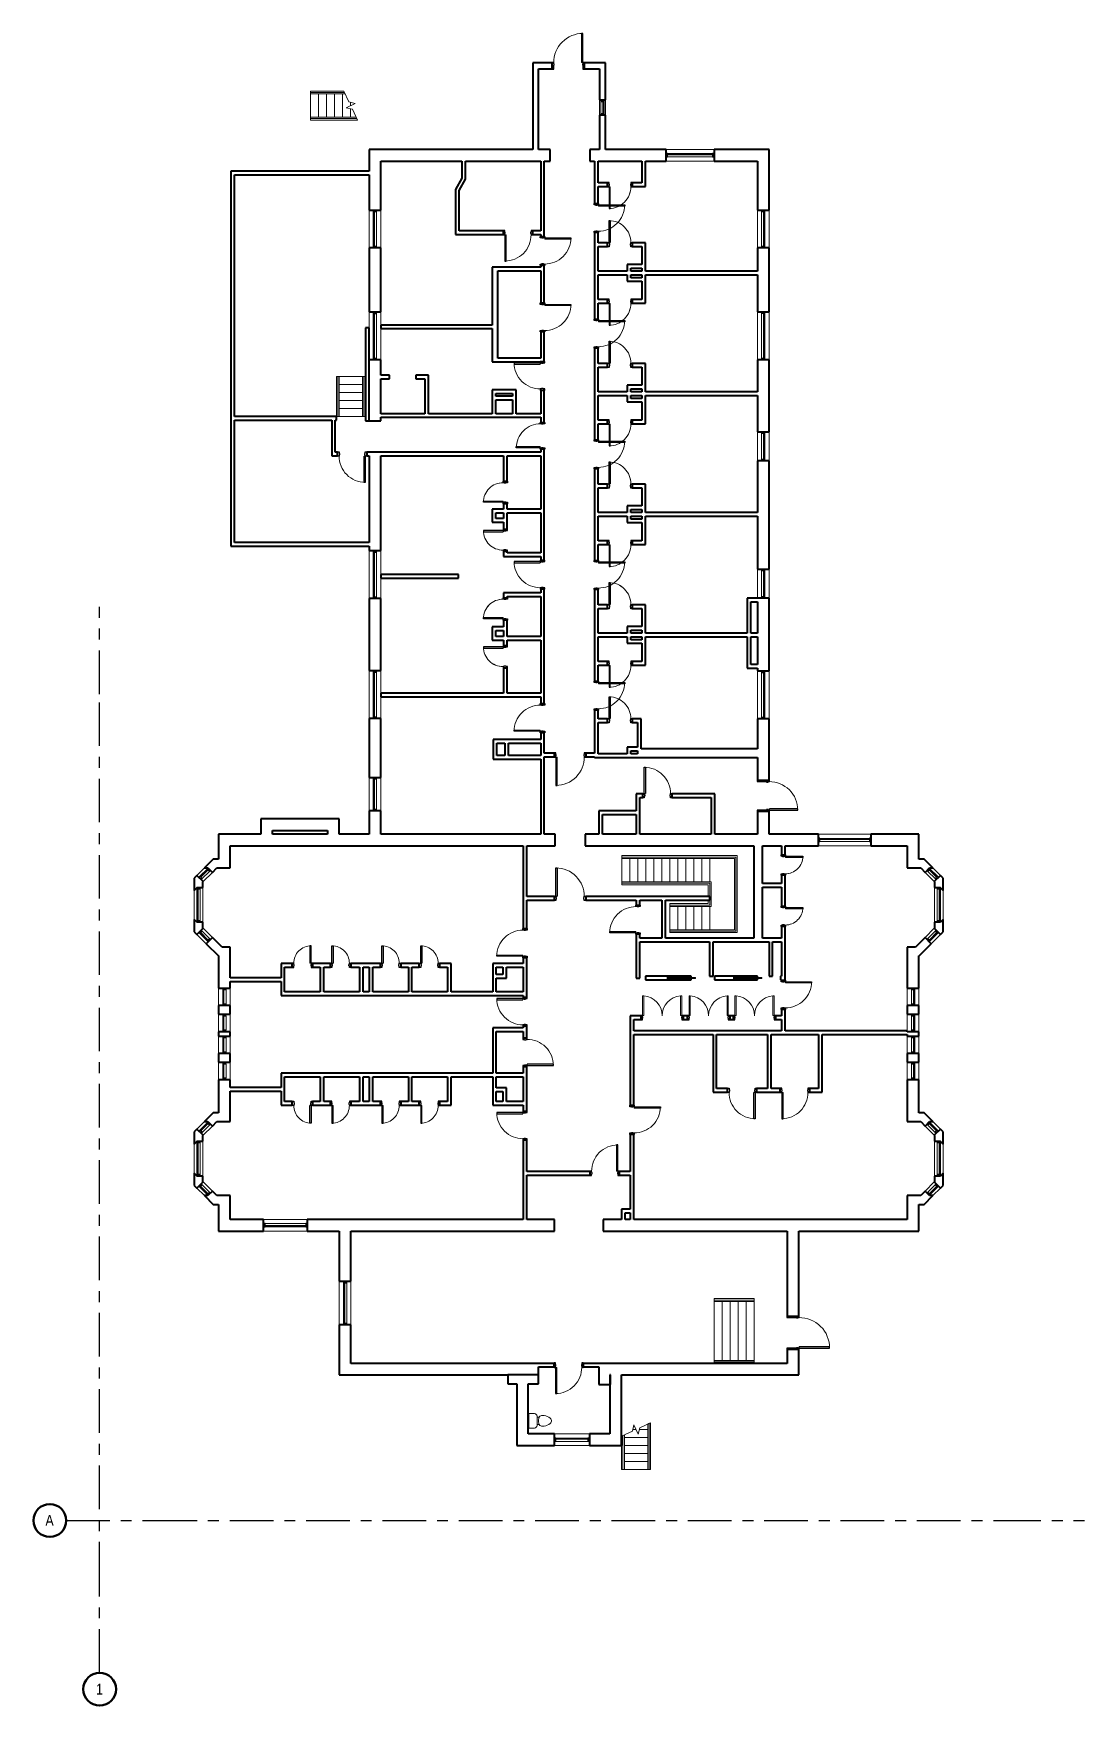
# Model space of a CAD drawing. Header units: inches. Extents: x -1361 to 84, y -1428 to 872.
import ezdxf

# ---------------------------------------------------------------- set-up
doc = ezdxf.new("R2010")
doc.units = ezdxf.units.IN
doc.header["$MEASUREMENT"] = 0
doc.linetypes.add('Grid Line', pattern=[105, 60, -15, 15, -15])
for name, color, linetype, lineweight in [('A-DOOR', 31, 'Continuous', 15), ('A-DOOR-FRAM', 31, 'Continuous', 25), ('A-FLOR-HRAL', 11, 'Continuous', 9), ('A-GLAZ-CURT', 52, 'Continuous', 9), ('A-GLAZ-CWMG', 51, 'Continuous', 9), ('A-WALL', 113, 'Continuous', 15), ('I-WALL', 2, 'Continuous', 15), ('P-SANR-FIXT', 6, 'Continuous', 9), ('S-GRID', 1, 'Continuous', 9), ('S-GRID-IDEN', 1, 'Continuous', 50), ('S-STRS', 31, 'Continuous', 9), ('S-STRS-MBND', 31, 'Continuous', 9)]:
    doc.layers.add(name, color=color, linetype=linetype, lineweight=lineweight)
doc.styles.add('Arial Narrow', font='ARIALN.TTF', dxfattribs={"height": 15})

# ---------------------------------------------------------------- blocks, each defined once
blk = doc.blocks.new('Door-Single_CE_ - HM Door-2_ HM Frame-5121650-BASEMENT Map Export')
at = {"layer": 'A-DOOR'}
for p, q in [((16.25, -39), (16.25, -3)), ((16.25, -3), (18, -3)), ((18, -3), (18, -39)), ((18, -39), (16.25, -39))]:
    blk.add_line(p, q, dxfattribs=at)
at = {"layer": 'A-DOOR', "lineweight": 25}
for p, q in [((16.25, -39), (16.25, -3)), ((18, -3), (16.25, -3)), ((18, -3), (18, -39)), ((18, -39), (16.25, -39))]:
    blk.add_line(p, q, dxfattribs=at)
at = {"layer": 'A-DOOR', "lineweight": 9}
blk.add_arc((18, -3), 36, 179.5, 270, dxfattribs=at)
blk.add_arc((18, -3), 36, 179.5, 270, dxfattribs=at)
blk.add_arc((18, -3), 36, 179.5, 270, dxfattribs=at)
blk.add_arc((18, -3), 36, 179.5, 270, dxfattribs=at)
at = {"layer": 'A-DOOR-FRAM'}
for p, q in [((-20, 3), (-18, 3)), ((-20, -3), (-20, 3)), ((-18, 3), (-18, 0.75)), ((-18, 0.75), (-17.5, 0.75)), ((-17.5, 0.75), (-17.5, -1.25)), ((17.5, 0.75), (18, 0.75)), ((17.5, -1.25), (17.5, 0.75)), ((18, 3), (20, 3)), ((18, 0.75), (18, 3)), ((20, 3), (20, -3)), ((-18, -3), (-20, -3)), ((-18, -1.25), (-18, -3)), ((-17.5, -1.25), (-18, -1.25)), ((18, -1.25), (17.5, -1.25)), ((18, -3), (18, -1.25)), ((20, -3), (18, -3))]:
    blk.add_line(p, q, dxfattribs=at)
blk = doc.blocks.new('Door-Single_CE_ - HM Door-2_ HM Frame-5212022-BASEMENT Map Export')
at = {"layer": 'A-DOOR'}
for p, q in [((12, 27), (10.25, 27)), ((10.25, 27), (10.25, 3)), ((12, 3), (12, 27)), ((10.25, 3), (12, 3))]:
    blk.add_line(p, q, dxfattribs=at)
at = {"layer": 'A-DOOR', "lineweight": 25}
for p, q in [((12, 27), (10.25, 27)), ((10.25, 27), (10.25, 3)), ((12, 3), (12, 27)), ((12, 3), (10.25, 3))]:
    blk.add_line(p, q, dxfattribs=at)
at = {"layer": 'A-DOOR', "lineweight": 9}
for end in [180.5, 180.5, 180.61237, 180.61237]:
    blk.add_arc((12, 3), 24, 90, end, dxfattribs=at)
at = {"layer": 'A-DOOR-FRAM'}
for p, q in [((-12, 3), (-14, 3)), ((-14, 3), (-14, -3)), ((-12, 1.25), (-12, 3)), ((-11.5, 1.25), (-12, 1.25)), ((-11.5, -0.75), (-11.5, 1.25)), ((12, 1.25), (11.5, 1.25)), ((11.5, 1.25), (11.5, -0.75)), ((14, 3), (12, 3)), ((12, 3), (12, 1.25)), ((14, -3), (14, 3)), ((-14, -3), (-12, -3)), ((-12, -3), (-12, -0.75)), ((-12, -0.75), (-11.5, -0.75)), ((11.5, -0.75), (12, -0.75)), ((12, -0.75), (12, -3)), ((12, -3), (14, -3))]:
    blk.add_line(p, q, dxfattribs=at)
blk = doc.blocks.new('Door-Single_CE_ - HM Door-2_ HM Frame-5212020-BASEMENT Map Export')
at = {"layer": 'A-DOOR'}
for p, q in [((10.25, -27), (10.25, -3)), ((10.25, -3), (12, -3)), ((12, -3), (12, -27)), ((12, -27), (10.25, -27))]:
    blk.add_line(p, q, dxfattribs=at)
at = {"layer": 'A-DOOR', "lineweight": 25}
for p, q in [((10.25, -27), (10.25, -3)), ((12, -3), (10.25, -3)), ((12, -3), (12, -27)), ((12, -27), (10.25, -27))]:
    blk.add_line(p, q, dxfattribs=at)
at = {"layer": 'A-DOOR', "lineweight": 9}
for start in [179.38763, 179.38763, 179.5, 179.5]:
    blk.add_arc((12, -3), 24, start, 270, dxfattribs=at)
at = {"layer": 'A-DOOR-FRAM'}
for p, q in [((-14, 3), (-12, 3)), ((-14, -3), (-14, 3)), ((-12, 3), (-12, 0.75)), ((-12, 0.75), (-11.5, 0.75)), ((-11.5, 0.75), (-11.5, -1.25)), ((11.5, 0.75), (12, 0.75)), ((11.5, -1.25), (11.5, 0.75)), ((12, 3), (14, 3)), ((12, 0.75), (12, 3)), ((14, 3), (14, -3)), ((-12, -3), (-14, -3)), ((-12, -1.25), (-12, -3)), ((-11.5, -1.25), (-12, -1.25)), ((12, -1.25), (11.5, -1.25)), ((12, -3), (12, -1.25)), ((14, -3), (12, -3))]:
    blk.add_line(p, q, dxfattribs=at)
blk = doc.blocks.new('Door-Single_CE_ - HM Door-2_ HM Frame-5139876-BASEMENT Map Export')
at = {"layer": 'A-DOOR'}
for p, q in [((18, 39), (16.25, 39)), ((16.25, 39), (16.25, 3)), ((18, 3), (18, 39)), ((16.25, 3), (18, 3))]:
    blk.add_line(p, q, dxfattribs=at)
at = {"layer": 'A-DOOR', "lineweight": 25}
for p, q in [((18, 39), (16.25, 39)), ((16.25, 39), (16.25, 3)), ((18, 3), (18, 39)), ((18, 3), (16.25, 3))]:
    blk.add_line(p, q, dxfattribs=at)
at = {"layer": 'A-DOOR', "lineweight": 9}
blk.add_arc((18, 3), 36, 90, 180.5, dxfattribs=at)
blk.add_arc((18, 3), 36, 90, 180.5, dxfattribs=at)
blk.add_arc((18, 3), 36, 90, 180.5, dxfattribs=at)
blk.add_arc((18, 3), 36, 90, 180.5, dxfattribs=at)
at = {"layer": 'A-DOOR-FRAM'}
for p, q in [((-18, 3), (-20, 3)), ((-20, 3), (-20, -3)), ((-18, 1.25), (-18, 3)), ((-17.5, 1.25), (-18, 1.25)), ((-17.5, -0.75), (-17.5, 1.25)), ((18, 1.25), (17.5, 1.25)), ((17.5, 1.25), (17.5, -0.75)), ((20, 3), (18, 3)), ((18, 3), (18, 1.25)), ((20, -3), (20, 3)), ((-20, -3), (-18, -3)), ((-18, -3), (-18, -0.75)), ((-18, -0.75), (-17.5, -0.75)), ((17.5, -0.75), (18, -0.75)), ((18, -0.75), (18, -3)), ((18, -3), (20, -3))]:
    blk.add_line(p, q, dxfattribs=at)
blk = doc.blocks.new('Door-Single_CE_ - HM Door-2_ HM Frame-5142954-BASEMENT Map Export')
at = {"layer": 'A-DOOR'}
for p, q in [((13.5, 30), (11.75, 30)), ((11.75, 30), (11.75, 3)), ((13.5, 3), (13.5, 30)), ((11.75, 3), (13.5, 3))]:
    blk.add_line(p, q, dxfattribs=at)
at = {"layer": 'A-DOOR', "lineweight": 25}
for p, q in [((13.5, 30), (11.75, 30)), ((11.75, 30), (11.75, 3)), ((13.5, 3), (13.5, 30)), ((13.5, 3), (11.75, 3))]:
    blk.add_line(p, q, dxfattribs=at)
at = {"layer": 'A-DOOR', "lineweight": 9}
for end in [180.5, 180.5, 180.57735, 180.57735]:
    blk.add_arc((13.5, 3), 27, 90, end, dxfattribs=at)
at = {"layer": 'A-DOOR-FRAM'}
for p, q in [((-13.5, 3), (-15.5, 3)), ((-15.5, 3), (-15.5, -3)), ((-13.5, 1.25), (-13.5, 3)), ((-13, 1.25), (-13.5, 1.25)), ((-13, -0.75), (-13, 1.25)), ((13.5, 1.25), (13, 1.25)), ((13, 1.25), (13, -0.75)), ((15.5, 3), (13.5, 3)), ((13.5, 3), (13.5, 1.25)), ((15.5, -3), (15.5, 3)), ((-15.5, -3), (-13.5, -3)), ((-13.5, -3), (-13.5, -0.75)), ((-13.5, -0.75), (-13, -0.75)), ((13, -0.75), (13.5, -0.75)), ((13.5, -0.75), (13.5, -3)), ((13.5, -3), (15.5, -3))]:
    blk.add_line(p, q, dxfattribs=at)
blk = doc.blocks.new('Door-Single_CE_ - HM Door-2_ HM Frame-5142980-BASEMENT Map Export')
at = {"layer": 'A-DOOR'}
for p, q in [((11.75, -30), (11.75, -3)), ((11.75, -3), (13.5, -3)), ((13.5, -3), (13.5, -30)), ((13.5, -30), (11.75, -30))]:
    blk.add_line(p, q, dxfattribs=at)
at = {"layer": 'A-DOOR', "lineweight": 25}
for p, q in [((11.75, -30), (11.75, -3)), ((13.5, -3), (11.75, -3)), ((13.5, -3), (13.5, -30)), ((13.5, -30), (11.75, -30))]:
    blk.add_line(p, q, dxfattribs=at)
at = {"layer": 'A-DOOR', "lineweight": 9}
for start in [179.42265, 179.42265, 179.5, 179.5]:
    blk.add_arc((13.5, -3), 27, start, 270, dxfattribs=at)
at = {"layer": 'A-DOOR-FRAM'}
for p, q in [((-15.5, 3), (-13.5, 3)), ((-15.5, -3), (-15.5, 3)), ((-13.5, 3), (-13.5, 0.75)), ((-13.5, 0.75), (-13, 0.75)), ((-13, 0.75), (-13, -1.25)), ((13, 0.75), (13.5, 0.75)), ((13, -1.25), (13, 0.75)), ((13.5, 3), (15.5, 3)), ((13.5, 0.75), (13.5, 3)), ((15.5, 3), (15.5, -3)), ((-13.5, -3), (-15.5, -3)), ((-13.5, -1.25), (-13.5, -3)), ((-13, -1.25), (-13.5, -1.25)), ((13.5, -1.25), (13, -1.25)), ((13.5, -3), (13.5, -1.25)), ((15.5, -3), (13.5, -3))]:
    blk.add_line(p, q, dxfattribs=at)
blk = doc.blocks.new('Door-Single_CE_ - HM Door-2_ HM Frame-5143425-BASEMENT Map Export')
at = {"layer": 'A-DOOR'}
for p, q in [((14.75, -36), (14.75, -3)), ((14.75, -3), (16.5, -3)), ((16.5, -3), (16.5, -36)), ((16.5, -36), (14.75, -36))]:
    blk.add_line(p, q, dxfattribs=at)
at = {"layer": 'A-DOOR', "lineweight": 25}
for p, q in [((14.75, -36), (14.75, -3)), ((16.5, -3), (14.75, -3)), ((16.5, -3), (16.5, -36)), ((16.5, -36), (14.75, -36))]:
    blk.add_line(p, q, dxfattribs=at)
at = {"layer": 'A-DOOR', "lineweight": 9}
for start in [179.47777, 179.47777, 179.5, 179.5]:
    blk.add_arc((16.5, -3), 33, start, 270, dxfattribs=at)
at = {"layer": 'A-DOOR-FRAM'}
for p, q in [((-18.5, 3), (-16.5, 3)), ((-18.5, -3), (-18.5, 3)), ((-16.5, 3), (-16.5, 0.75)), ((-16.5, 0.75), (-16, 0.75)), ((-16, 0.75), (-16, -1.25)), ((16, 0.75), (16.5, 0.75)), ((16, -1.25), (16, 0.75)), ((16.5, 3), (18.5, 3)), ((16.5, 0.75), (16.5, 3)), ((18.5, 3), (18.5, -3)), ((-16.5, -3), (-18.5, -3)), ((-16.5, -1.25), (-16.5, -3)), ((-16, -1.25), (-16.5, -1.25)), ((16.5, -1.25), (16, -1.25)), ((16.5, -3), (16.5, -1.25)), ((18.5, -3), (16.5, -3))]:
    blk.add_line(p, q, dxfattribs=at)
blk = doc.blocks.new('Railing - Railing-5144091-BASEMENT Map Export')
at = {"layer": 'A-FLOR-HRAL'}
for p, q in [((-942.5, 399.7), (-940.5, 399.7)), ((-942.5, 399.7), (-942.5, 344.7)), ((-940.5, 399.7), (-940.5, 344.7)), ((-940.5, 344.7), (-942.5, 344.7))]:
    blk.add_line(p, q, dxfattribs=at)
blk = doc.blocks.new('Railing - Railing-5144095-BASEMENT Map Export')
at = {"layer": 'A-FLOR-HRAL'}
for p, q in [((-908.5, 399.7), (-906.5, 399.7)), ((-908.5, 399.7), (-908.5, 344.7)), ((-906.5, 399.7), (-906.5, 344.7)), ((-906.5, 344.7), (-908.5, 344.7))]:
    blk.add_line(p, q, dxfattribs=at)
blk = doc.blocks.new('Door-Single_CE_ - HM Door-2_ HM Frame-5147450-BASEMENT Map Export')
at = {"layer": 'A-DOOR'}
for p, q in [((13.25, -33), (13.25, -3)), ((13.25, -3), (15, -3)), ((15, -3), (15, -33)), ((15, -33), (13.25, -33))]:
    blk.add_line(p, q, dxfattribs=at)
at = {"layer": 'A-DOOR', "lineweight": 25}
for p, q in [((13.25, -33), (13.25, -3)), ((15, -3), (13.25, -3)), ((15, -3), (15, -33)), ((15, -33), (13.25, -33))]:
    blk.add_line(p, q, dxfattribs=at)
at = {"layer": 'A-DOOR', "lineweight": 9}
for start in [179.45228, 179.45228, 179.5, 179.5]:
    blk.add_arc((15, -3), 30, start, 270, dxfattribs=at)
at = {"layer": 'A-DOOR-FRAM'}
for p, q in [((-17, 3), (-15, 3)), ((-17, -3), (-17, 3)), ((-15, 3), (-15, 0.75)), ((-15, 0.75), (-14.5, 0.75)), ((-14.5, 0.75), (-14.5, -1.25)), ((14.5, 0.75), (15, 0.75)), ((14.5, -1.25), (14.5, 0.75)), ((15, 3), (17, 3)), ((15, 0.75), (15, 3)), ((17, 3), (17, -3)), ((-15, -3), (-17, -3)), ((-15, -1.25), (-15, -3)), ((-14.5, -1.25), (-15, -1.25)), ((15, -1.25), (14.5, -1.25)), ((15, -3), (15, -1.25)), ((17, -3), (15, -3))]:
    blk.add_line(p, q, dxfattribs=at)
blk = doc.blocks.new('Door-Single_CE_ - HM Door-2_ HM Frame-5147780-BASEMENT Map Export')
at = {"layer": 'A-DOOR'}
for p, q in [((15, 33), (13.25, 33)), ((13.25, 33), (13.25, 3)), ((15, 3), (15, 33)), ((13.25, 3), (15, 3))]:
    blk.add_line(p, q, dxfattribs=at)
at = {"layer": 'A-DOOR', "lineweight": 25}
for p, q in [((15, 33), (13.25, 33)), ((13.25, 33), (13.25, 3)), ((15, 3), (15, 33)), ((15, 3), (13.25, 3))]:
    blk.add_line(p, q, dxfattribs=at)
at = {"layer": 'A-DOOR', "lineweight": 9}
for end in [180.5, 180.5, 180.54772, 180.54772]:
    blk.add_arc((15, 3), 30, 90, end, dxfattribs=at)
at = {"layer": 'A-DOOR-FRAM'}
for p, q in [((-15, 3), (-17, 3)), ((-17, 3), (-17, -3)), ((-15, 1.25), (-15, 3)), ((-14.5, 1.25), (-15, 1.25)), ((-14.5, -0.75), (-14.5, 1.25)), ((15, 1.25), (14.5, 1.25)), ((14.5, 1.25), (14.5, -0.75)), ((17, 3), (15, 3)), ((15, 3), (15, 1.25)), ((17, -3), (17, 3)), ((-17, -3), (-15, -3)), ((-15, -3), (-15, -0.75)), ((-15, -0.75), (-14.5, -0.75)), ((14.5, -0.75), (15, -0.75)), ((15, -0.75), (15, -3)), ((15, -3), (17, -3))]:
    blk.add_line(p, q, dxfattribs=at)
blk = doc.blocks.new('Door-Single_CE_ - HM Door-2_ HM Frame-5154440-BASEMENT Map Export')
at = {"layer": 'A-DOOR'}
for p, q in [((19.5, 47.5), (17.75, 47.5)), ((17.75, 47.5), (17.75, 8.5)), ((19.5, 8.5), (19.5, 47.5)), ((17.75, 8.5), (19.5, 8.5))]:
    blk.add_line(p, q, dxfattribs=at)
at = {"layer": 'A-DOOR', "lineweight": 25}
for p, q in [((19.5, 47.5), (17.75, 47.5)), ((17.75, 47.5), (17.75, 8.5)), ((19.5, 8.5), (19.5, 47.5)), ((19.5, 8.5), (17.75, 8.5))]:
    blk.add_line(p, q, dxfattribs=at)
at = {"layer": 'A-DOOR', "lineweight": 9}
for end in [180.5, 180.5, 180.48038, 180.48038]:
    blk.add_arc((19.5, 8.5), 39, 90, end, dxfattribs=at)
at = {"layer": 'A-DOOR-FRAM'}
for p, q in [((-19.5, 8.5), (-21.5, 8.5)), ((-21.5, 8.5), (-21.5, -8.5)), ((-19.5, 6.75), (-19.5, 8.5)), ((-19, 6.75), (-19.5, 6.75)), ((-19.5, -8.5), (-19.5, 4.75)), ((-19.5, 4.75), (-19, 4.75)), ((-19, 4.75), (-19, 6.75)), ((19.5, 6.75), (19, 6.75)), ((19, 6.75), (19, 4.75)), ((19, 4.75), (19.5, 4.75)), ((21.5, 8.5), (19.5, 8.5)), ((19.5, 8.5), (19.5, 6.75)), ((19.5, 4.75), (19.5, -8.5)), ((21.5, -8.5), (21.5, 8.5)), ((-21.5, -8.5), (-19.5, -8.5)), ((19.5, -8.5), (21.5, -8.5))]:
    blk.add_line(p, q, dxfattribs=at)
blk = doc.blocks.new('Door-Single_CE_ - HM Door-2_ HM Frame-5155542-BASEMENT Map Export')
at = {"layer": 'A-DOOR'}
for p, q in [((21, 50.5), (19.25, 50.5)), ((19.25, 50.5), (19.25, 8.5)), ((21, 8.5), (21, 50.5)), ((19.25, 8.5), (21, 8.5))]:
    blk.add_line(p, q, dxfattribs=at)
at = {"layer": 'A-DOOR', "lineweight": 25}
for p, q in [((21, 50.5), (19.25, 50.5)), ((19.25, 50.5), (19.25, 8.5)), ((21, 8.5), (21, 50.5)), ((21, 8.5), (19.25, 8.5))]:
    blk.add_line(p, q, dxfattribs=at)
at = {"layer": 'A-DOOR', "lineweight": 9}
for end in [180.5, 180.5, 180.46291, 180.46291]:
    blk.add_arc((21, 8.5), 42, 90, end, dxfattribs=at)
at = {"layer": 'A-DOOR-FRAM'}
for p, q in [((-21, 8.5), (-23, 8.5)), ((-23, 8.5), (-23, -8.5)), ((-21, 6.75), (-21, 8.5)), ((-20.5, 6.75), (-21, 6.75)), ((-21, -8.5), (-21, 4.75)), ((-21, 4.75), (-20.5, 4.75)), ((-20.5, 4.75), (-20.5, 6.75)), ((21, 6.75), (20.5, 6.75)), ((20.5, 6.75), (20.5, 4.75)), ((20.5, 4.75), (21, 4.75)), ((23, 8.5), (21, 8.5)), ((21, 8.5), (21, 6.75)), ((21, 4.75), (21, -8.5)), ((23, -8.5), (23, 8.5)), ((-23, -8.5), (-21, -8.5)), ((21, -8.5), (23, -8.5))]:
    blk.add_line(p, q, dxfattribs=at)
blk = doc.blocks.new('Door-Single_CE_ - HM Door-2_ HM Frame-5154372-BASEMENT Map Export')
at = {"layer": 'A-DOOR'}
for p, q in [((17.75, -42), (17.75, -3)), ((17.75, -3), (19.5, -3)), ((19.5, -3), (19.5, -42)), ((19.5, -42), (17.75, -42))]:
    blk.add_line(p, q, dxfattribs=at)
at = {"layer": 'A-DOOR', "lineweight": 25}
for p, q in [((17.75, -42), (17.75, -3)), ((19.5, -3), (17.75, -3)), ((19.5, -3), (19.5, -42)), ((19.5, -42), (17.75, -42))]:
    blk.add_line(p, q, dxfattribs=at)
at = {"layer": 'A-DOOR', "lineweight": 9}
for start in [179.5, 179.5, 179.51962, 179.51962]:
    blk.add_arc((19.5, -3), 39, start, 270, dxfattribs=at)
at = {"layer": 'A-DOOR-FRAM'}
for p, q in [((-21.5, 3), (-19.5, 3)), ((-21.5, -3), (-21.5, 3)), ((-19.5, 3), (-19.5, 0.75)), ((-19.5, 0.75), (-19, 0.75)), ((-19, 0.75), (-19, -1.25)), ((19, 0.75), (19.5, 0.75)), ((19, -1.25), (19, 0.75)), ((19.5, 3), (21.5, 3)), ((19.5, 0.75), (19.5, 3)), ((21.5, 3), (21.5, -3)), ((-19.5, -3), (-21.5, -3)), ((-19.5, -1.25), (-19.5, -3)), ((-19, -1.25), (-19.5, -1.25)), ((19.5, -1.25), (19, -1.25)), ((19.5, -3), (19.5, -1.25)), ((21.5, -3), (19.5, -3))]:
    blk.add_line(p, q, dxfattribs=at)
blk = doc.blocks.new('Door-Single_CE_ - HM Door-2_ HM Frame-5154406-BASEMENT Map Export')
at = {"layer": 'A-DOOR'}
for p, q in [((19.5, 42), (17.75, 42)), ((17.75, 42), (17.75, 3)), ((19.5, 3), (19.5, 42)), ((17.75, 3), (19.5, 3))]:
    blk.add_line(p, q, dxfattribs=at)
at = {"layer": 'A-DOOR', "lineweight": 25}
for p, q in [((19.5, 42), (17.75, 42)), ((17.75, 42), (17.75, 3)), ((19.5, 3), (19.5, 42)), ((19.5, 3), (17.75, 3))]:
    blk.add_line(p, q, dxfattribs=at)
at = {"layer": 'A-DOOR', "lineweight": 9}
for end in [180.5, 180.5, 180.48038, 180.48038]:
    blk.add_arc((19.5, 3), 39, 90, end, dxfattribs=at)
at = {"layer": 'A-DOOR-FRAM'}
for p, q in [((-19.5, 3), (-21.5, 3)), ((-21.5, 3), (-21.5, -3)), ((-19.5, 1.25), (-19.5, 3)), ((-19, 1.25), (-19.5, 1.25)), ((-19, -0.75), (-19, 1.25)), ((19.5, 1.25), (19, 1.25)), ((19, 1.25), (19, -0.75)), ((21.5, 3), (19.5, 3)), ((19.5, 3), (19.5, 1.25)), ((21.5, -3), (21.5, 3)), ((-21.5, -3), (-19.5, -3)), ((-19.5, -3), (-19.5, -0.75)), ((-19.5, -0.75), (-19, -0.75)), ((19, -0.75), (19.5, -0.75)), ((19.5, -0.75), (19.5, -3)), ((19.5, -3), (21.5, -3))]:
    blk.add_line(p, q, dxfattribs=at)
blk = doc.blocks.new('Door-Double_CE_ - HM Door-2_ HM Frame-5154975-BASEMENT Map Export')
at = {"layer": 'A-DOOR'}
for p, q in [((-25.25, 30), (-27, 30)), ((-27, 30), (-27, 3)), ((-25.25, 3), (-25.25, 30)), ((27, 30), (25.25, 30)), ((25.25, 30), (25.25, 3)), ((27, 3), (27, 30)), ((-27, 3), (-25.25, 3)), ((25.25, 3), (27, 3))]:
    blk.add_line(p, q, dxfattribs=at)
at = {"layer": 'A-DOOR', "lineweight": 9}
for centre, start, end in [((-27, 3), 359.5, 86.26725), ((27, 3), 93.71158, 180.5)]:
    blk.add_arc(centre, 27, start, end, dxfattribs=at)
at = {"layer": 'A-DOOR-FRAM'}
for p, q in [((-27, 3), (-29, 3)), ((-29, 3), (-29, -3)), ((-27, 1.25), (-27, 3)), ((-26.5, 1.25), (-27, 1.25)), ((-26.5, -0.75), (-26.5, 1.25)), ((27, 1.25), (26.5, 1.25)), ((26.5, 1.25), (26.5, -0.75)), ((29, 3), (27, 3)), ((27, 3), (27, 1.25)), ((29, -3), (29, 3)), ((-29, -3), (-27, -3)), ((-27, -3), (-27, -0.75)), ((-27, -0.75), (-26.5, -0.75)), ((26.5, -0.75), (27, -0.75)), ((27, -0.75), (27, -3)), ((27, -3), (29, -3))]:
    blk.add_line(p, q, dxfattribs=at)
blk = doc.blocks.new('Railing - Railing-5157099-BASEMENT Map Export')
at = {"layer": 'A-FLOR-HRAL'}
for p, q in [((-514.3, -1040.2), (-516.3, -1041.1)), ((-516.3, -1103.6), (-516.3, -1041.1)), ((-514.3, -1103.6), (-514.3, -1040.2)), ((-514.3, -1103.6), (-516.3, -1103.6))]:
    blk.add_line(p, q, dxfattribs=at)
blk = doc.blocks.new('Railing - Railing-5157103-BASEMENT Map Export')
at = {"layer": 'A-FLOR-HRAL'}
for p, q in [((-548.3, -1056.1), (-550.3, -1057)), ((-550.3, -1103.6), (-550.3, -1057)), ((-548.3, -1103.6), (-548.3, -1056.1)), ((-548.3, -1103.6), (-550.3, -1103.6))]:
    blk.add_line(p, q, dxfattribs=at)
blk = doc.blocks.new('Railing - Railing-5157820-BASEMENT Map Export')
at = {"layer": 'A-FLOR-HRAL'}
for p, q in [((-424.8, -953.7), (-369.8, -953.7)), ((-424.8, -955.7), (-424.8, -953.7)), ((-424.8, -955.7), (-369.8, -955.7)), ((-369.8, -953.7), (-369.8, -955.7))]:
    blk.add_line(p, q, dxfattribs=at)
blk = doc.blocks.new('Railing - Railing-5157824-BASEMENT Map Export')
at = {"layer": 'A-FLOR-HRAL'}
for p, q in [((-424.8, -870.7), (-369.8, -870.7)), ((-424.8, -872.7), (-424.8, -870.7)), ((-424.8, -872.7), (-369.8, -872.7)), ((-369.8, -870.7), (-369.8, -872.7))]:
    blk.add_line(p, q, dxfattribs=at)
blk = doc.blocks.new('PlumFixt_Toilet_Floor Mount_CE_ - ADA-4235653-BASEMENT Map Export')
at = {"layer": 'P-SANR-FIXT', "color": 8}
for p, q in [((-10, 11.7), (-10, 19.5)), ((-10, 19.5), (10, 19.5)), ((-7.4, 1), (-7.5, 0)), ((-7.5, 0), (-7.3, -2)), ((-7.2, 2), (-7.4, 1)), ((-7, 3), (-7.2, 2)), ((-6.4, 4), (-7, 3)), ((-5.2, 5), (-6.4, 4)), ((6.2, 8), (-6.3, 8)), ((-4.9, 8), (-5.2, 5)), ((-3.8, 5.5), (-5.2, 5)), ((-1, 6), (-3.8, 5.5)), ((1, 6), (-1, 6)), ((3.8, 5.5), (1, 6)), ((5.2, 5), (3.8, 5.5)), ((4.9, 8), (5.2, 5)), ((6.4, 4), (5.2, 5)), ((7, 3), (6.4, 4)), ((7.2, 2), (7, 3)), ((7.4, 1), (7.2, 2)), ((7.3, -2), (7.5, 0)), ((7.5, 0), (7.4, 1)), ((10, 19.5), (10, 11.7)), ((-7.3, -2), (-6.8, -4)), ((-6.8, -4), (-6.1, -6)), ((-6.1, -6), (-5.1, -8)), ((-5.1, -8), (-3.7, -10)), ((-3.7, -10), (-2.7, -11)), ((-2.7, -11), (-1.9, -11.5)), ((-1.9, -11.5), (-0.5, -12)), ((-0.5, -12), (0.5, -12)), ((0.5, -12), (1.9, -11.5)), ((1.9, -11.5), (2.7, -11)), ((2.7, -11), (3.7, -10)), ((3.7, -10), (5.1, -8)), ((5.1, -8), (6.1, -6)), ((6.1, -6), (6.8, -4)), ((6.8, -4), (7.3, -2))]:
    blk.add_line(p, q, dxfattribs=at)
for centre, start, end in [((-6.3, 11.7), 180, 270), ((6.2, 11.7), 270, 360)]:
    blk.add_arc(centre, 3.73, start, end, dxfattribs=at)
blk = doc.blocks.new('Door-Single_CE_ - HM Door-2_ HM Frame-5161260-BASEMENT Map Export')
at = {"layer": 'A-DOOR'}
for p, q in [((20, 44.5), (18.25, 44.5)), ((18.25, 44.5), (18.25, 4.5)), ((20, 4.5), (20, 44.5)), ((18.25, 4.5), (20, 4.5))]:
    blk.add_line(p, q, dxfattribs=at)
at = {"layer": 'A-DOOR', "lineweight": 25}
for p, q in [((20, 44.5), (18.25, 44.5)), ((18.25, 44.5), (18.25, 4.5)), ((20, 4.5), (20, 44.5)), ((20, 4.5), (18.25, 4.5))]:
    blk.add_line(p, q, dxfattribs=at)
at = {"layer": 'A-DOOR', "lineweight": 9}
for end in [180.5, 180.5, 180.47434, 180.47434]:
    blk.add_arc((20, 4.5), 40, 90, end, dxfattribs=at)
at = {"layer": 'A-DOOR-FRAM'}
for p, q in [((-20, 4.5), (-22, 4.5)), ((-22, 4.5), (-22, -4.5)), ((-20, 2.75), (-20, 4.5)), ((-19.5, 2.75), (-20, 2.75)), ((-20, -4.5), (-20, 0.75)), ((-20, 0.75), (-19.5, 0.75)), ((-19.5, 0.75), (-19.5, 2.75)), ((20, 2.75), (19.5, 2.75)), ((19.5, 2.75), (19.5, 0.75)), ((19.5, 0.75), (20, 0.75)), ((22, 4.5), (20, 4.5)), ((20, 4.5), (20, 2.75)), ((20, 0.75), (20, -4.5)), ((22, -4.5), (22, 4.5)), ((-22, -4.5), (-20, -4.5)), ((20, -4.5), (22, -4.5))]:
    blk.add_line(p, q, dxfattribs=at)
blk = doc.blocks.new('System Panel - zGlazed-5218120-BASEMENT Map Export')
at = {"layer": 'A-GLAZ-CURT', "lineweight": 15}
for p, q in [((21, -0.5), (-21, -0.5)), ((-21, -0.5), (-21, -1.5)), ((-21, -1.5), (21, -1.5)), ((21, -1.5), (21, -0.5))]:
    blk.add_line(p, q, dxfattribs=at)
blk = doc.blocks.new('Rectangular Mullion - 4 1_2_ x 2_ Rectangular_CE_-5161547-BASEMENT Map Export')
at = {"layer": 'A-GLAZ-CWMG'}
for p, q in [((-893.8, -195.7), (-893.8, -153.7)), ((-889.3, -195.7), (-889.3, -153.7))]:
    blk.add_line(p, q, dxfattribs=at)
blk = doc.blocks.new('Rectangular Mullion - 4 1_2_ x 2_ Rectangular_CE_-5218101-BASEMENT Map Export')
at = {"layer": 'A-GLAZ-CWMG', "lineweight": 25}
for p, q in [((-2, 2.25), (0, 2.25)), ((-2, -2.25), (-2, 2.25)), ((0, 2.25), (0, -2.25)), ((0, -2.25), (-2, -2.25))]:
    blk.add_line(p, q, dxfattribs=at)
blk = doc.blocks.new('Rectangular Mullion - 4 1_2_ x 2_ Rectangular_CE_-5218102-BASEMENT Map Export')
at = {"layer": 'A-GLAZ-CWMG', "lineweight": 25}
for p, q in [((0, 2.25), (-2, 2.25)), ((-2, 2.25), (-2, -2.25)), ((0, -2.25), (0, 2.25)), ((-2, -2.25), (0, -2.25))]:
    blk.add_line(p, q, dxfattribs=at)
blk = doc.blocks.new('System Panel - zGlazed-5218121-BASEMENT Map Export')
at = {"layer": 'A-GLAZ-CURT', "lineweight": 15}
for p, q in [((31, 1.5), (-31, 1.5)), ((-31, 1.5), (-31, 0.5)), ((-31, 0.5), (31, 0.5)), ((31, 0.5), (31, 1.5))]:
    blk.add_line(p, q, dxfattribs=at)
blk = doc.blocks.new('Rectangular Mullion - 4 1_2_ x 2_ Rectangular_CE_-5161738-BASEMENT Map Export')
at = {"layer": 'A-GLAZ-CWMG'}
for p, q in [((-893.8, -6.7), (-893.8, -68.7)), ((-889.3, -6.7), (-889.3, -68.7))]:
    blk.add_line(p, q, dxfattribs=at)
blk = doc.blocks.new('Rectangular Mullion - 4 1_2_ x 2_ Rectangular_CE_-5218122-BASEMENT Map Export')
at = {"layer": 'A-GLAZ-CWMG', "lineweight": 25}
for p, q in [((-2, 2.25), (0, 2.25)), ((-2, -2.25), (-2, 2.25)), ((0, 2.25), (0, -2.25)), ((0, -2.25), (-2, -2.25))]:
    blk.add_line(p, q, dxfattribs=at)
blk = doc.blocks.new('Rectangular Mullion - 4 1_2_ x 2_ Rectangular_CE_-5218123-BASEMENT Map Export')
at = {"layer": 'A-GLAZ-CWMG', "lineweight": 25}
for p, q in [((0, 2.25), (-2, 2.25)), ((-2, 2.25), (-2, -2.25)), ((0, -2.25), (0, 2.25)), ((-2, -2.25), (0, -2.25))]:
    blk.add_line(p, q, dxfattribs=at)
blk = doc.blocks.new('System Panel - zGlazed-5228613-BASEMENT Map Export')
at = {"layer": 'A-GLAZ-CURT', "lineweight": 15}
for p, q in [((31, 1.5), (-31, 1.5)), ((-31, 1.5), (-31, 0.5)), ((-31, 0.5), (31, 0.5)), ((31, 0.5), (31, 1.5))]:
    blk.add_line(p, q, dxfattribs=at)
blk = doc.blocks.new('Rectangular Mullion - 4 1_2_ x 2_ Rectangular_CE_-5228614-BASEMENT Map Export')
at = {"layer": 'A-GLAZ-CWMG', "lineweight": 25}
for p, q in [((-2, 2.25), (0, 2.25)), ((-2, -2.25), (-2, 2.25)), ((0, 2.25), (0, -2.25)), ((0, -2.25), (-2, -2.25))]:
    blk.add_line(p, q, dxfattribs=at)
blk = doc.blocks.new('Rectangular Mullion - 4 1_2_ x 2_ Rectangular_CE_-5228615-BASEMENT Map Export')
at = {"layer": 'A-GLAZ-CWMG', "lineweight": 25}
for p, q in [((0, 2.25), (-2, 2.25)), ((-2, 2.25), (-2, -2.25)), ((0, -2.25), (0, 2.25)), ((-2, -2.25), (0, -2.25))]:
    blk.add_line(p, q, dxfattribs=at)
blk = doc.blocks.new('System Panel - zGlazed-5228616-BASEMENT Map Export')
at = {"layer": 'A-GLAZ-CURT', "lineweight": 15}
for p, q in [((24, 1.5), (-24, 1.5)), ((-24, 1.5), (-24, 0.5)), ((-24, 0.5), (24, 0.5)), ((24, 0.5), (24, 1.5))]:
    blk.add_line(p, q, dxfattribs=at)
blk = doc.blocks.new('Rectangular Mullion - 4 1_2_ x 2_ Rectangular_CE_-5162607-BASEMENT Map Export')
at = {"layer": 'A-GLAZ-CWMG'}
for p, q in [((-893.8, 626.7), (-893.8, 578.7)), ((-889.3, 626.7), (-889.3, 578.7))]:
    blk.add_line(p, q, dxfattribs=at)
blk = doc.blocks.new('System Panel - zGlazed-5218100-BASEMENT Map Export')
at = {"layer": 'A-GLAZ-CURT', "lineweight": 15}
for p, q in [((24, -0.5), (-24, -0.5)), ((-24, -0.5), (-24, -1.5)), ((-24, -1.5), (24, -1.5)), ((24, -1.5), (24, -0.5))]:
    blk.add_line(p, q, dxfattribs=at)
blk = doc.blocks.new('Rectangular Mullion - 4 1_2_ x 2_ Rectangular_CE_-5163797-BASEMENT Map Export')
at = {"layer": 'A-GLAZ-CWMG'}
for p, q in [((-359.8, 626.8), (-359.8, 578.8)), ((-355.3, 626.8), (-355.3, 578.8))]:
    blk.add_line(p, q, dxfattribs=at)
blk = doc.blocks.new('System Panel - zGlazed-5218103-BASEMENT Map Export')
at = {"layer": 'A-GLAZ-CURT', "lineweight": 15}
for p, q in [((31, -0.5), (-31, -0.5)), ((-31, -0.5), (-31, -1.5)), ((-31, -1.5), (31, -1.5)), ((31, -1.5), (31, -0.5))]:
    blk.add_line(p, q, dxfattribs=at)
blk = doc.blocks.new('Rectangular Mullion - 4 1_2_ x 2_ Rectangular_CE_-5163817-BASEMENT Map Export')
at = {"layer": 'A-GLAZ-CWMG'}
for p, q in [((-359.8, 486.8), (-359.8, 424.8)), ((-355.3, 486.8), (-355.3, 424.8))]:
    blk.add_line(p, q, dxfattribs=at)
blk = doc.blocks.new('System Panel - zGlazed-5218104-BASEMENT Map Export')
at = {"layer": 'A-GLAZ-CURT', "lineweight": 15}
for p, q in [((18, -0.5), (-18, -0.5)), ((-18, -0.5), (-18, -1.5)), ((-18, -1.5), (18, -1.5)), ((18, -1.5), (18, -0.5))]:
    blk.add_line(p, q, dxfattribs=at)
blk = doc.blocks.new('Rectangular Mullion - 4 1_2_ x 2_ Rectangular_CE_-5163835-BASEMENT Map Export')
at = {"layer": 'A-GLAZ-CWMG'}
for p, q in [((-359.8, 321.8), (-359.8, 285.8)), ((-355.3, 321.8), (-355.3, 285.8))]:
    blk.add_line(p, q, dxfattribs=at)
blk = doc.blocks.new('Railing - Railing-5194899-BASEMENT Map Export')
at = {"layer": 'A-FLOR-HRAL'}
for p, q in [((-552.1, -295.2), (-431.1, -295.2)), ((-552.1, -297.2), (-552.1, -295.2)), ((-552.1, -297.2), (-431.1, -297.2)), ((-431.1, -295.2), (-429.1, -295.2)), ((-431.1, -297.2), (-431.1, -315.7)), ((-429.1, -295.2), (-429.1, -329.2)), ((-431.1, -320.7), (-431.1, -327.2)), ((-486.1, -329.2), (-486.1, -327.2)), ((-431.1, -327.2), (-486.1, -327.2)), ((-429.1, -329.2), (-486.1, -329.2))]:
    blk.add_line(p, q, dxfattribs=at)
blk = doc.blocks.new('Railing - Railing-5194903-BASEMENT Map Export')
at = {"layer": 'A-FLOR-HRAL'}
for p, q in [((-552.1, -261.2), (-431.1, -261.2)), ((-552.1, -263.2), (-552.1, -261.2)), ((-552.1, -263.2), (-431.1, -263.2)), ((-431.1, -261.2), (-395.1, -261.2)), ((-431.1, -263.2), (-397.1, -263.2)), ((-397.1, -263.2), (-397.1, -361.2)), ((-395.1, -261.2), (-395.1, -363.2)), ((-486.1, -363.2), (-486.1, -361.2)), ((-431.1, -361.2), (-486.1, -361.2)), ((-431.1, -363.2), (-486.1, -363.2)), ((-397.1, -361.2), (-431.1, -361.2)), ((-395.1, -363.2), (-431.1, -363.2))]:
    blk.add_line(p, q, dxfattribs=at)
blk = doc.blocks.new('Door-Pocket-Single - Single Pocket Door-5172794-BASEMENT Map Export')
at = {"layer": 'A-DOOR'}
for p, q in [((-10, 0.75), (-42, 0.75)), ((-42, 0.75), (-42, -0.75)), ((-10, -0.75), (-10, 0.75)), ((-42, -0.75), (-10, -0.75))]:
    blk.add_line(p, q, dxfattribs=at)
blk = doc.blocks.new('System Panel - zGlazed-5227947-BASEMENT Map Export')
at = {"layer": 'A-GLAZ-CURT', "lineweight": 15}
for p, q in [((8.5, -0.5), (-8.5, -0.5)), ((-8.5, -0.5), (-8.5, -1.5)), ((-8.5, -1.5), (8.5, -1.5)), ((8.5, -1.5), (8.5, -0.5))]:
    blk.add_line(p, q, dxfattribs=at)
blk = doc.blocks.new('Rectangular Mullion - 4 1_2_ x 2_ Rectangular_CE_-5227895-BASEMENT Map Export')
at = {"layer": 'A-GLAZ-CWMG'}
for p, q in [((-580.8, 778.3), (-580.8, 761.3)), ((-576.3, 778.3), (-576.3, 761.3))]:
    blk.add_line(p, q, dxfattribs=at)
blk = doc.blocks.new('Rectangular Mullion - 4 1_2_ x 2_ Rectangular_CE_-5163834-BASEMENT Map Export')
at = {"layer": 'A-GLAZ-CWMG', "lineweight": 25}
for p, q in [((-2, 2.25), (0, 2.25)), ((-2, -2.25), (-2, 2.25)), ((0, 2.25), (0, -2.25)), ((0, -2.25), (-2, -2.25))]:
    blk.add_line(p, q, dxfattribs=at)
blk = doc.blocks.new('Rectangular Mullion - 4 1_2_ x 2_ Rectangular_CE_-V1-BASEMENT Map Export')
at = {"layer": 'A-GLAZ-CWMG', "lineweight": 25}
for p, q in [((0, 2.25), (-2, 2.25)), ((-2, 2.25), (-2, -2.25)), ((0, -2.25), (0, 2.25)), ((-2, -2.25), (0, -2.25))]:
    blk.add_line(p, q, dxfattribs=at)
blk = doc.blocks.new('Railing - Railing-5228679-BASEMENT Map Export')
at = {"layer": 'A-FLOR-HRAL'}
for p, q in [((-979.9, 756.6), (-917.4, 756.6)), ((-979.9, 754.6), (-979.9, 756.6)), ((-979.9, 754.6), (-916.5, 754.6)), ((-916.5, 754.6), (-917.4, 756.6))]:
    blk.add_line(p, q, dxfattribs=at)
blk = doc.blocks.new('Railing - Railing-5228683-BASEMENT Map Export')
at = {"layer": 'A-FLOR-HRAL'}
for p, q in [((-979.9, 790.6), (-933.3, 790.6)), ((-979.9, 788.6), (-979.9, 790.6)), ((-979.9, 788.6), (-932.3, 788.6)), ((-932.3, 788.6), (-933.3, 790.6))]:
    blk.add_line(p, q, dxfattribs=at)
blk = doc.blocks.new('System Panel - zGlazed-5218125-BASEMENT Map Export')
at = {"layer": 'A-GLAZ-CURT', "lineweight": 15}
for p, q in [((34, 1.5), (-34, 1.5)), ((-34, 1.5), (-34, 0.5)), ((-34, 0.5), (34, 0.5)), ((34, 0.5), (34, 1.5))]:
    blk.add_line(p, q, dxfattribs=at)
blk = doc.blocks.new('Rectangular Mullion - 4 1_2_ x 2_ Rectangular_CE_-5210159-BASEMENT Map Export')
at = {"layer": 'A-GLAZ-CWMG'}
for p, q in [((-211.5, -235.5), (-279.5, -235.5)), ((-211.5, -240), (-279.5, -240))]:
    blk.add_line(p, q, dxfattribs=at)
blk = doc.blocks.new('System Panel - zGlazed-5232439-BASEMENT Map Export')
at = {"layer": 'A-GLAZ-CURT', "lineweight": 15}
for p, q in [((22, 1.5), (-22, 1.5)), ((-22, 1.5), (-22, 0.5)), ((-22, 0.5), (22, 0.5)), ((22, 0.5), (22, 1.5))]:
    blk.add_line(p, q, dxfattribs=at)
blk = doc.blocks.new('Rectangular Mullion - 4 1_2_ x 2_ Rectangular_CE_-5231149-BASEMENT Map Export')
at = {"layer": 'A-GLAZ-CWMG'}
for p, q in [((-598.5, -1060.5), (-642.5, -1060.5)), ((-598.5, -1065), (-642.5, -1065))]:
    blk.add_line(p, q, dxfattribs=at)
blk = doc.blocks.new('System Panel - zGlazed-5230621-BASEMENT Map Export')
at = {"layer": 'A-GLAZ-CURT', "lineweight": 15}
for p, q in [((28, 1.5), (-28, 1.5)), ((-28, 1.5), (-28, 0.5)), ((-28, 0.5), (28, 0.5)), ((28, 0.5), (28, 1.5))]:
    blk.add_line(p, q, dxfattribs=at)
blk = doc.blocks.new('Rectangular Mullion - 4 1_2_ x 2_ Rectangular_CE_-5230058-BASEMENT Map Export')
at = {"layer": 'A-GLAZ-CWMG'}
for p, q in [((-934.7, -846.7), (-934.7, -902.7)), ((-930.2, -846.7), (-930.2, -902.7))]:
    blk.add_line(p, q, dxfattribs=at)
blk = doc.blocks.new('System Panel - zGlazed-5233281-BASEMENT Map Export')
at = {"layer": 'A-GLAZ-CURT', "lineweight": 15}
for p, q in [((7, 1.5), (-7, 1.5)), ((-7, 1.5), (-7, 0.5)), ((-7, 0.5), (7, 0.5)), ((7, 0.5), (7, 1.5))]:
    blk.add_line(p, q, dxfattribs=at)
blk = doc.blocks.new('Rectangular Mullion - 4 1_2_ x 2_ Rectangular_CE_-5233087-BASEMENT Map Export')
at = {"layer": 'A-GLAZ-CWMG'}
for p, q in [((-1128.9, -712.3), (-1119, -722.2)), ((-1132.1, -715.5), (-1122.2, -725.4))]:
    blk.add_line(p, q, dxfattribs=at)
blk = doc.blocks.new('System Panel - zGlazed-5233282-BASEMENT Map Export')
at = {"layer": 'A-GLAZ-CURT', "lineweight": 15}
for p, q in [((7, -0.5), (-7, -0.5)), ((-7, -0.5), (-7, -1.5)), ((-7, -1.5), (7, -1.5)), ((7, -1.5), (7, -0.5))]:
    blk.add_line(p, q, dxfattribs=at)
blk = doc.blocks.new('Rectangular Mullion - 4 1_2_ x 2_ Rectangular_CE_-5233258-BASEMENT Map Export')
at = {"layer": 'A-GLAZ-CWMG'}
for p, q in [((-1132.1, -636.7), (-1122.2, -626.8)), ((-1128.9, -639.9), (-1119, -630))]:
    blk.add_line(p, q, dxfattribs=at)
blk = doc.blocks.new('Rectangular Mullion - 4 1_2_ x 2_ Rectangular_CE_-5233283-BASEMENT Map Export')
at = {"layer": 'A-GLAZ-CWMG', "lineweight": 25}
for p, q in [((-2, 2.25), (0, 2.25)), ((-2, -2.25), (-2, 2.25)), ((0, 2.25), (0, -2.25)), ((0, -2.25), (-2, -2.25))]:
    blk.add_line(p, q, dxfattribs=at)
blk = doc.blocks.new('Rectangular Mullion - 4 1_2_ x 2_ Rectangular_CE_-5233284-BASEMENT Map Export')
at = {"layer": 'A-GLAZ-CWMG', "lineweight": 25}
for p, q in [((0, 2.25), (-2, 2.25)), ((-2, 2.25), (-2, -2.25)), ((0, -2.25), (0, 2.25)), ((-2, -2.25), (0, -2.25))]:
    blk.add_line(p, q, dxfattribs=at)
blk = doc.blocks.new('System Panel - zGlazed-5233774-BASEMENT Map Export')
at = {"layer": 'A-GLAZ-CURT', "lineweight": 15}
for p, q in [((22, -0.5), (-22, -0.5)), ((-22, -0.5), (-22, -1.5)), ((-22, -1.5), (22, -1.5)), ((22, -1.5), (22, -0.5))]:
    blk.add_line(p, q, dxfattribs=at)
blk = doc.blocks.new('Rectangular Mullion - 4 1_2_ x 2_ Rectangular_CE_-5233773-BASEMENT Map Export')
at = {"layer": 'A-GLAZ-CWMG'}
for p, q in [((-118.2, -654), (-118.2, -698)), ((-113.7, -654), (-113.7, -698))]:
    blk.add_line(p, q, dxfattribs=at)
blk = doc.blocks.new('System Panel - zGlazed-5234377-BASEMENT Map Export')
at = {"layer": 'A-GLAZ-CURT', "lineweight": 15}
for p, q in [((10, 1.5), (-10, 1.5)), ((-10, 1.5), (-10, 0.5)), ((-10, 0.5), (10, 0.5)), ((10, 0.5), (10, 1.5))]:
    blk.add_line(p, q, dxfattribs=at)
blk = doc.blocks.new('Rectangular Mullion - 4 1_2_ x 2_ Rectangular_CE_-5234097-BASEMENT Map Export')
at = {"layer": 'A-GLAZ-CWMG'}
for p, q in [((-1100.7, -545.5), (-1100.7, -565.5)), ((-1096.2, -545.5), (-1096.2, -565.5))]:
    blk.add_line(p, q, dxfattribs=at)
blk = doc.blocks.new('System Panel - zGlazed-5234465-BASEMENT Map Export')
at = {"layer": 'A-GLAZ-CURT', "lineweight": 15}
for p, q in [((10, -0.5), (-10, -0.5)), ((-10, -0.5), (-10, -1.5)), ((-10, -1.5), (10, -1.5)), ((10, -1.5), (10, -0.5))]:
    blk.add_line(p, q, dxfattribs=at)
blk = doc.blocks.new('Rectangular Mullion - 4 1_2_ x 2_ Rectangular_CE_-5234464-BASEMENT Map Export')
at = {"layer": 'A-GLAZ-CWMG'}
for p, q in [((-153.6, -545.5), (-153.6, -565.5)), ((-149.1, -545.5), (-149.1, -565.5))]:
    blk.add_line(p, q, dxfattribs=at)
blk = doc.blocks.new('Grid - Grid Head-Circle_CE_-46466-BASEMENT Map Export')
at = {"layer": 'S-GRID-IDEN'}
blk.add_circle((0, 0), 0.188, dxfattribs=at)

msp = doc.modelspace()

# ---------------------------------------------------------------- linework, layer by layer
at = {"layer": 'A-WALL', "lineweight": 40}
for p, q in [((-647.5, 831.3), (-674.5, 831.3)), ((-674.5, 831.3), (-674.5, 712.3)), ((-647.5, 823.3), (-647.5, 831.3)), ((-574.5, 831.3), (-603.5, 831.3)), ((-603.5, 831.3), (-603.5, 823.3)), ((-574.5, 780.3), (-574.5, 831.3)), ((-666.5, 823.3), (-647.5, 823.3)), ((-666.5, 712.3), (-666.5, 823.3)), ((-603.5, 823.3), (-582.5, 823.3)), ((-582.5, 823.3), (-582.5, 780.3)), ((-582.5, 780.3), (-574.5, 780.3)), ((-574.5, 759.3), (-582.5, 759.3)), ((-582.5, 759.3), (-582.5, 712.3)), ((-574.5, 712.3), (-574.5, 759.3)), ((-730.3, 545.1), (-730.3, 470.7)), ((-722.3, 425.1), (-722.3, 545.1)), ((-730.3, 465.7), (-730.3, 420.1)), ((-730.3, 420.1), (-722.3, 420.1)), ((-365.5, -112.2), (-525.5, -112.2)), ((-530.5, -115.2), (-530.5, -119.2)), ((-530.5, -124.2), (-365.5, -124.2)), ((-370.5, -245.7), (-370.5, -372.7)), ((-358.5, -297.7), (-358.5, -245.7)), ((-1113.9, -264.2), (-1125.9, -276.2)), ((-1106.5, -264.2), (-1113.9, -264.2)), ((-1090.5, -276.2), (-1090.5, -264.2)), ((-159.4, -264.2), (-159.4, -276.2)), ((-136, -264.2), (-143.4, -264.2)), ((-124, -276.2), (-136, -264.2)), ((-1136.2, -286.5), (-1139.9, -290.3)), ((-1139.9, -290.3), (-1139.9, -307.2)), ((-1127.7, -295), (-1136.2, -286.5)), ((-1127.9, -295.2), (-1127.7, -295)), ((-1127.9, -303), (-1127.9, -295.2)), ((-1125.9, -276.2), (-1121, -276.2)), ((-1121, -276.2), (-1115, -282.3)), ((-1115, -282.3), (-1108.9, -276.2)), ((-1108.9, -276.2), (-1090.5, -276.2)), ((-159.4, -276.2), (-140.9, -276.2)), ((-140.9, -276.2), (-134.9, -282.3)), ((-134.9, -282.3), (-128.9, -276.2)), ((-128.9, -276.2), (-124, -276.2)), ((-113.7, -286.5), (-122.2, -295)), ((-122.2, -295), (-121.9, -295.2)), ((-121.9, -295.2), (-121.9, -303)), ((-109.9, -290.3), (-113.7, -286.5)), ((-109.9, -307.2), (-109.9, -290.3)), ((-1139.9, -307.2), (-1135.7, -303)), ((-1135.7, -303), (-1127.9, -303)), ((-358.5, -372.7), (-358.5, -302.7)), ((-121.9, -303), (-114.2, -303)), ((-114.2, -303), (-109.9, -307.2)), ((-1135.9, -351), (-1139.9, -347)), ((-1139.9, -347), (-1139.9, -363.9)), ((-1139.9, -363.9), (-1136.2, -367.7)), ((-1136.2, -367.7), (-1127.7, -359.2)), ((-1127.9, -351), (-1135.9, -351)), ((-1127.9, -359), (-1127.9, -351)), ((-1127.7, -359.2), (-1127.9, -359)), ((-121.9, -359), (-122.2, -359.2)), ((-122.2, -359.2), (-113.7, -367.7)), ((-121.9, -351), (-121.9, -359)), ((-113.9, -351), (-121.9, -351)), ((-109.9, -347), (-113.9, -351)), ((-113.7, -367.7), (-109.9, -363.9)), ((-109.9, -363.9), (-109.9, -347)), ((-1115, -371.9), (-1123.5, -380.4)), ((-1123.5, -380.4), (-1106.6, -397.2)), ((-1101.7, -385.2), (-1115, -371.9)), ((-1090.5, -385.2), (-1101.7, -385.2)), ((-1090.5, -397.2), (-1090.5, -385.2)), ((-148.2, -385.2), (-159.4, -385.2)), ((-159.4, -385.2), (-159.4, -397.2)), ((-134.9, -371.9), (-148.2, -385.2)), ((-143.2, -397.2), (-126.4, -380.4)), ((-126.4, -380.4), (-134.9, -371.9)), ((-1106.6, -397.2), (-1106.5, -397.2)), ((-143.4, -397.2), (-143.2, -397.2)), ((-1113.9, -613.2), (-1125.9, -625.2)), ((-1106.5, -613.2), (-1113.9, -613.2)), ((-1090.5, -625.2), (-1090.5, -613.2)), ((-159.4, -613.2), (-159.4, -625.2)), ((-136, -613.2), (-143.4, -613.2)), ((-124, -625.2), (-136, -613.2)), ((-1136.2, -635.5), (-1139.9, -639.3)), ((-1139.9, -639.3), (-1139.9, -656.2)), ((-1127.7, -644), (-1136.2, -635.5)), ((-1127.9, -644.2), (-1127.7, -644)), ((-1125.9, -625.2), (-1121, -625.2)), ((-1121, -625.2), (-1115, -631.3)), ((-1115, -631.3), (-1108.9, -625.2)), ((-1108.9, -625.2), (-1090.5, -625.2)), ((-159.4, -625.2), (-140.9, -625.2)), ((-140.9, -625.2), (-134.9, -631.3)), ((-134.9, -631.3), (-128.9, -625.2)), ((-128.9, -625.2), (-124, -625.2)), ((-113.7, -635.5), (-122.2, -644)), ((-122.2, -644), (-121.9, -644.2)), ((-109.9, -639.3), (-113.7, -635.5)), ((-109.9, -656.2), (-109.9, -639.3)), ((-1139.9, -656.2), (-1135.7, -652)), ((-1135.7, -652), (-1127.9, -652)), ((-1127.9, -652), (-1127.9, -644.2)), ((-121.9, -644.2), (-121.9, -652)), ((-121.9, -652), (-114.2, -652)), ((-114.2, -652), (-109.9, -656.2)), ((-1135.9, -700), (-1139.9, -696)), ((-1139.9, -696), (-1139.9, -712.9)), ((-1139.9, -712.9), (-1136.2, -716.7)), ((-1136.2, -716.7), (-1127.7, -708.2)), ((-1127.9, -700), (-1135.9, -700)), ((-1127.9, -708), (-1127.9, -700)), ((-1127.7, -708.2), (-1127.9, -708)), ((-121.9, -708), (-122.2, -708.2)), ((-122.2, -708.2), (-113.7, -716.7)), ((-121.9, -700), (-121.9, -708)), ((-113.9, -700), (-121.9, -700)), ((-109.9, -696), (-113.9, -700)), ((-113.7, -716.7), (-109.9, -712.9)), ((-109.9, -712.9), (-109.9, -696)), ((-1121, -727), (-1125.9, -727)), ((-1125.9, -727), (-1113.9, -739)), ((-1115, -720.9), (-1121, -727)), ((-1108.9, -727), (-1115, -720.9)), ((-1090.5, -727), (-1108.9, -727)), ((-1090.5, -739), (-1090.5, -727)), ((-140.9, -727), (-159.4, -727)), ((-159.4, -727), (-159.4, -739)), ((-134.9, -720.9), (-140.9, -727)), ((-136, -739), (-124, -727)), ((-128.9, -727), (-134.9, -720.9)), ((-124, -727), (-128.9, -727)), ((-1113.9, -739), (-1106.5, -739)), ((-143.4, -739), (-136, -739)), ((-666.5, -973.7), (-708.5, -973.7)), ((-708.5, -973.7), (-708.5, -985.7)), ((-708.5, -985.7), (-696.5, -985.7)), ((-680.5, -985.7), (-666.5, -985.7)), ((-666.5, -985.7), (-666.5, -973.7))]:
    msp.add_line(p, q, dxfattribs=at)
at = {"layer": 'A-WALL'}
for p, q in [((-582.5, 759.3), (-582.5, 780.3)), ((-574.5, 780.3), (-574.5, 759.3)), ((-1136.2, -286.5), (-1125.9, -276.2)), ((-1115, -282.3), (-1127.7, -295)), ((-122.2, -295), (-134.9, -282.3)), ((-124, -276.2), (-113.7, -286.5)), ((-1139.9, -347), (-1139.9, -307.2)), ((-1127.9, -303), (-1127.9, -351)), ((-121.9, -351), (-121.9, -303)), ((-109.9, -307.2), (-109.9, -347)), ((-1123.5, -380.4), (-1136.2, -367.7)), ((-1127.7, -359.2), (-1115, -371.9)), ((-134.9, -371.9), (-122.2, -359.2)), ((-113.7, -367.7), (-126.4, -380.4)), ((-1136.2, -635.5), (-1125.9, -625.2)), ((-1115, -631.3), (-1127.7, -644)), ((-122.2, -644), (-134.9, -631.3)), ((-124, -625.2), (-113.7, -635.5)), ((-1139.9, -696), (-1139.9, -656.2)), ((-1127.9, -652), (-1127.9, -700)), ((-121.9, -700), (-121.9, -652)), ((-109.9, -656.2), (-109.9, -696)), ((-1127.7, -708.2), (-1115, -720.9)), ((-134.9, -720.9), (-122.2, -708.2)), ((-1125.9, -727), (-1136.2, -716.7)), ((-113.7, -716.7), (-124, -727))]:
    msp.add_line(p, q, dxfattribs=at)
at = {"layer": 'I-WALL', "lineweight": 40}
for p, q in [((-899.5, 712.3), (-899.5, 682.3)), ((-674.5, 712.3), (-899.5, 712.3)), ((-883.5, 628.7), (-883.5, 696.3)), ((-883.5, 696.3), (-771.8, 696.3)), ((-771.8, 696.3), (-771.8, 672.7)), ((-766.8, 696.3), (-663.5, 696.3)), ((-766.8, 671.4), (-766.8, 696.3)), ((-650.5, 712.3), (-666.5, 712.3)), ((-663.5, 696.3), (-663.5, 600.1)), ((-658.5, 696.3), (-650.5, 696.3)), ((-658.5, 592.6), (-658.5, 696.3)), ((-650.5, 696.3), (-650.5, 712.3)), ((-582.5, 712.3), (-595.8, 712.3)), ((-595.8, 712.3), (-595.8, 696.3)), ((-595.8, 696.3), (-589.5, 696.3)), ((-589.5, 696.3), (-589.5, 637.8)), ((-584.5, 696.3), (-524.5, 696.3)), ((-584.5, 666.3), (-584.5, 696.3)), ((-491.1, 712.3), (-574.5, 712.3)), ((-524.5, 696.3), (-524.5, 666.3)), ((-519.5, 696.3), (-491.1, 696.3)), ((-519.5, 661.3), (-519.5, 696.3)), ((-491.1, 696.3), (-491.1, 712.3)), ((-349.5, 712.3), (-425.1, 712.3)), ((-425.1, 712.3), (-425.1, 696.3)), ((-425.1, 696.3), (-365.5, 696.3)), ((-365.5, 696.3), (-365.5, 628.8)), ((-349.5, 628.8), (-349.5, 712.3)), ((-1089.5, 682.3), (-1089.5, 166.3)), ((-899.5, 682.3), (-1089.5, 682.3)), ((-1084.5, 344.7), (-1084.5, 677.3)), ((-1084.5, 677.3), (-899.5, 677.3)), ((-899.5, 677.3), (-899.5, 628.7)), ((-771.8, 672.7), (-780.8, 657.1)), ((-775.8, 655.8), (-766.8, 671.4)), ((-780.8, 657.1), (-780.8, 595.1)), ((-775.8, 600.1), (-775.8, 655.8)), ((-571.5, 666.3), (-584.5, 666.3)), ((-584.5, 637.8), (-584.5, 661.3)), ((-584.5, 661.3), (-571.5, 661.3)), ((-571.5, 661.3), (-571.5, 666.3)), ((-524.5, 666.3), (-537.5, 666.3)), ((-537.5, 666.3), (-537.5, 661.3)), ((-537.5, 661.3), (-519.5, 661.3)), ((-899.5, 628.7), (-883.5, 628.7)), ((-589.5, 637.8), (-584.5, 637.8)), ((-365.5, 628.8), (-349.5, 628.8)), ((-714.8, 600.1), (-775.8, 600.1)), ((-714.8, 595.1), (-714.8, 600.1)), ((-663.5, 600.1), (-674.8, 600.1)), ((-674.8, 600.1), (-674.8, 595.1)), ((-883.5, 576.7), (-899.5, 576.7)), ((-899.5, 576.7), (-899.5, 488.7)), ((-883.5, 488.7), (-883.5, 576.7)), ((-780.8, 595.1), (-714.8, 595.1)), ((-674.8, 595.1), (-663.5, 595.1)), ((-663.5, 595.1), (-663.5, 592.6)), ((-663.5, 592.6), (-658.5, 592.6)), ((-589.5, 597.8), (-589.5, 478.8)), ((-584.5, 597.8), (-589.5, 597.8)), ((-584.5, 583.8), (-584.5, 597.8)), ((-571.5, 583.8), (-584.5, 583.8)), ((-584.5, 544.8), (-584.5, 578.8)), ((-584.5, 578.8), (-571.5, 578.8)), ((-571.5, 578.8), (-571.5, 583.8)), ((-519.5, 583.8), (-537.5, 583.8)), ((-537.5, 583.8), (-537.5, 578.8)), ((-537.5, 578.8), (-524.5, 578.8)), ((-524.5, 578.8), (-524.5, 553.8)), ((-519.5, 544.8), (-519.5, 583.8)), ((-365.5, 576.8), (-365.5, 544.8)), ((-349.5, 576.8), (-365.5, 576.8)), ((-349.5, 488.8), (-349.5, 576.8)), ((-663.5, 552.6), (-663.5, 550.1)), ((-658.5, 552.6), (-663.5, 552.6)), ((-658.5, 501.1), (-658.5, 552.6)), ((-544.5, 553.8), (-544.5, 544.8)), ((-524.5, 553.8), (-544.5, 553.8)), ((-663.5, 550.1), (-730.3, 550.1)), ((-730.3, 550.1), (-730.3, 545.1)), ((-722.3, 545.1), (-663.5, 545.1)), ((-663.5, 545.1), (-663.5, 501.1)), ((-544.5, 544.8), (-584.5, 544.8)), ((-584.5, 505.8), (-584.5, 539.8)), ((-584.5, 539.8), (-544.5, 539.8)), ((-544.5, 539.8), (-544.5, 530.8)), ((-544.5, 530.8), (-524.5, 530.8)), ((-539.5, 544.8), (-539.5, 548.8)), ((-539.5, 548.8), (-524.5, 548.8)), ((-524.5, 544.8), (-539.5, 544.8)), ((-539.5, 539.8), (-524.5, 539.8)), ((-539.5, 535.8), (-539.5, 539.8)), ((-524.5, 535.8), (-539.5, 535.8)), ((-524.5, 548.8), (-524.5, 544.8)), ((-524.5, 539.8), (-524.5, 535.8)), ((-524.5, 530.8), (-524.5, 505.8)), ((-365.5, 544.8), (-519.5, 544.8)), ((-519.5, 539.8), (-365.5, 539.8)), ((-519.5, 500.8), (-519.5, 539.8)), ((-365.5, 539.8), (-365.5, 488.8)), ((-899.5, 488.7), (-883.5, 488.7)), ((-663.5, 501.1), (-658.5, 501.1)), ((-571.5, 505.8), (-584.5, 505.8)), ((-584.5, 478.8), (-584.5, 500.8)), ((-584.5, 500.8), (-571.5, 500.8)), ((-571.5, 500.8), (-571.5, 505.8)), ((-524.5, 505.8), (-537.5, 505.8)), ((-537.5, 505.8), (-537.5, 500.8)), ((-537.5, 500.8), (-519.5, 500.8)), ((-365.5, 488.8), (-349.5, 488.8)), ((-904.5, 466.7), (-904.5, 338.7)), ((-899.5, 466.7), (-904.5, 466.7)), ((-899.5, 338.7), (-899.5, 466.7)), ((-730.3, 470.7), (-883.5, 470.7)), ((-883.5, 470.7), (-883.5, 465.7)), ((-883.5, 465.7), (-730.3, 465.7)), ((-663.5, 461.1), (-663.5, 425.1)), ((-658.5, 461.1), (-663.5, 461.1)), ((-658.5, 420.7), (-658.5, 461.1)), ((-589.5, 478.8), (-584.5, 478.8)), ((-589.5, 438.8), (-589.5, 312.8)), ((-584.5, 438.8), (-589.5, 438.8)), ((-584.5, 417.8), (-584.5, 438.8)), ((-883.5, 422.7), (-899.5, 422.7)), ((-883.5, 401.7), (-883.5, 422.7)), ((-663.5, 425.1), (-722.3, 425.1)), ((-722.3, 420.1), (-663.5, 420.1)), ((-663.5, 420.7), (-658.5, 420.7)), ((-663.5, 420.1), (-663.5, 420.7)), ((-571.5, 417.8), (-584.5, 417.8)), ((-571.5, 412.8), (-571.5, 417.8)), ((-519.5, 417.8), (-537.5, 417.8)), ((-537.5, 417.8), (-537.5, 412.8)), ((-519.5, 378.8), (-519.5, 417.8)), ((-365.5, 422.8), (-365.5, 378.8)), ((-349.5, 422.8), (-365.5, 422.8)), ((-349.5, 323.8), (-349.5, 422.8)), ((-871.2, 401.7), (-883.5, 401.7)), ((-883.5, 348.7), (-883.5, 396.7)), ((-883.5, 396.7), (-871.2, 396.7)), ((-871.2, 396.7), (-871.2, 401.7)), ((-817.8, 401.7), (-835.2, 401.7)), ((-835.2, 401.7), (-835.2, 396.7)), ((-835.2, 396.7), (-822.8, 396.7)), ((-822.8, 396.7), (-822.8, 348.7)), ((-817.8, 348.7), (-817.8, 401.7)), ((-584.5, 378.8), (-584.5, 412.8)), ((-584.5, 412.8), (-571.5, 412.8)), ((-537.5, 412.8), (-524.5, 412.8)), ((-524.5, 412.8), (-524.5, 387.8)), ((-730.3, 381.7), (-730.3, 348.7)), ((-697.3, 381.7), (-730.3, 381.7)), ((-725.3, 372.7), (-725.3, 376.7)), ((-725.3, 376.7), (-702.3, 376.7)), ((-702.3, 372.7), (-725.3, 372.7)), ((-702.3, 376.7), (-702.3, 372.7)), ((-697.3, 348.7), (-697.3, 381.7)), ((-663.5, 380.7), (-663.5, 348.7)), ((-658.5, 380.7), (-663.5, 380.7)), ((-658.5, 336.7), (-658.5, 380.7)), ((-544.5, 378.8), (-584.5, 378.8)), ((-584.5, 339.8), (-584.5, 373.8)), ((-584.5, 373.8), (-544.5, 373.8)), ((-544.5, 387.8), (-544.5, 378.8)), ((-524.5, 387.8), (-544.5, 387.8)), ((-544.5, 373.8), (-544.5, 364.8)), ((-539.5, 378.8), (-539.5, 382.8)), ((-539.5, 382.8), (-524.5, 382.8)), ((-524.5, 378.8), (-539.5, 378.8)), ((-539.5, 373.8), (-524.5, 373.8)), ((-539.5, 369.8), (-539.5, 373.8)), ((-524.5, 369.8), (-539.5, 369.8)), ((-524.5, 382.8), (-524.5, 378.8)), ((-524.5, 373.8), (-524.5, 369.8)), ((-365.5, 378.8), (-519.5, 378.8)), ((-519.5, 373.8), (-365.5, 373.8)), ((-519.5, 334.8), (-519.5, 373.8)), ((-365.5, 373.8), (-365.5, 323.8)), ((-822.8, 348.7), (-883.5, 348.7)), ((-730.3, 348.7), (-817.8, 348.7)), ((-725.3, 348.7), (-725.3, 367.7)), ((-725.3, 367.7), (-702.3, 367.7)), ((-702.3, 348.7), (-725.3, 348.7)), ((-702.3, 367.7), (-702.3, 348.7)), ((-663.5, 348.7), (-697.3, 348.7)), ((-544.5, 364.8), (-524.5, 364.8)), ((-524.5, 364.8), (-524.5, 339.8)), ((-944.5, 344.7), (-1084.5, 344.7)), ((-1084.5, 171.3), (-1084.5, 339.7)), ((-1084.5, 339.7), (-950.9, 339.7)), ((-950.9, 339.7), (-950.9, 290.7)), ((-945.9, 339.7), (-944.5, 339.7)), ((-945.9, 295.7), (-945.9, 339.7)), ((-944.5, 339.7), (-944.5, 344.7)), ((-904.5, 338.7), (-883.5, 338.7)), ((-883.5, 338.7), (-883.5, 343.7)), ((-883.5, 343.7), (-663.5, 343.7)), ((-663.5, 343.7), (-663.5, 336.7)), ((-663.5, 336.7), (-658.5, 336.7)), ((-571.5, 339.8), (-584.5, 339.8)), ((-584.5, 312.8), (-584.5, 334.8)), ((-584.5, 334.8), (-571.5, 334.8)), ((-571.5, 334.8), (-571.5, 339.8)), ((-524.5, 339.8), (-537.5, 339.8)), ((-537.5, 339.8), (-537.5, 334.8)), ((-537.5, 334.8), (-519.5, 334.8)), ((-365.5, 323.8), (-349.5, 323.8)), ((-663.5, 299.7), (-663.5, 295.7)), ((-658.5, 299.7), (-663.5, 299.7)), ((-658.5, 147.3), (-658.5, 299.7)), ((-589.5, 312.8), (-584.5, 312.8)), ((-950.9, 290.7), (-942.7, 290.7)), ((-942.7, 295.7), (-945.9, 295.7)), ((-942.7, 290.7), (-942.7, 295.7)), ((-663.5, 295.7), (-902.7, 295.7)), ((-902.7, 295.7), (-902.7, 290.7)), ((-902.7, 290.7), (-899.5, 290.7)), ((-899.5, 290.7), (-899.5, 171.3)), ((-883.5, 160.3), (-883.5, 290.7)), ((-883.5, 290.7), (-714.8, 290.7)), ((-714.8, 290.7), (-714.8, 255.8)), ((-709.8, 290.7), (-663.5, 290.7)), ((-709.8, 255.8), (-709.8, 290.7)), ((-663.5, 290.7), (-663.5, 217.3)), ((-365.5, 283.8), (-365.5, 212.8)), ((-349.5, 283.8), (-365.5, 283.8)), ((-349.5, 134.8), (-349.5, 283.8)), ((-714.8, 255.8), (-709.8, 255.8)), ((-589.5, 272.8), (-589.5, 146.8)), ((-584.5, 272.8), (-589.5, 272.8)), ((-584.5, 251.8), (-584.5, 272.8)), ((-571.5, 251.8), (-584.5, 251.8)), ((-584.5, 212.8), (-584.5, 246.8)), ((-584.5, 246.8), (-571.5, 246.8)), ((-571.5, 246.8), (-571.5, 251.8)), ((-519.5, 251.8), (-537.5, 251.8)), ((-537.5, 251.8), (-537.5, 246.8)), ((-537.5, 246.8), (-524.5, 246.8)), ((-524.5, 246.8), (-524.5, 221.8)), ((-519.5, 212.8), (-519.5, 251.8)), ((-714.8, 217.3), (-730.3, 217.3)), ((-730.3, 217.3), (-730.3, 199.3)), ((-725.3, 212.3), (-714.8, 212.3)), ((-725.3, 204.3), (-725.3, 212.3)), ((-714.8, 224.8), (-714.8, 217.3)), ((-709.8, 224.8), (-714.8, 224.8)), ((-714.8, 212.3), (-714.8, 204.3)), ((-709.8, 217.3), (-709.8, 224.8)), ((-663.5, 217.3), (-709.8, 217.3)), ((-709.8, 190), (-709.8, 212.3)), ((-709.8, 212.3), (-663.5, 212.3)), ((-663.5, 212.3), (-663.5, 157.3)), ((-544.5, 212.8), (-584.5, 212.8)), ((-584.5, 173.8), (-584.5, 207.8)), ((-584.5, 207.8), (-544.5, 207.8)), ((-544.5, 221.8), (-544.5, 212.8)), ((-524.5, 221.8), (-544.5, 221.8)), ((-544.5, 207.8), (-544.5, 198.8)), ((-539.5, 212.8), (-539.5, 216.8)), ((-539.5, 216.8), (-524.5, 216.8)), ((-524.5, 212.8), (-539.5, 212.8)), ((-539.5, 207.8), (-524.5, 207.8)), ((-539.5, 203.8), (-539.5, 207.8)), ((-524.5, 216.8), (-524.5, 212.8)), ((-524.5, 207.8), (-524.5, 203.8)), ((-365.5, 212.8), (-519.5, 212.8)), ((-519.5, 207.8), (-365.5, 207.8)), ((-519.5, 168.8), (-519.5, 207.8)), ((-365.5, 207.8), (-365.5, 134.8)), ((-730.3, 199.3), (-714.8, 199.3)), ((-714.8, 204.3), (-725.3, 204.3)), ((-714.8, 199.3), (-714.8, 190)), ((-714.8, 190), (-709.8, 190)), ((-544.5, 198.8), (-524.5, 198.8)), ((-524.5, 203.8), (-539.5, 203.8)), ((-524.5, 198.8), (-524.5, 173.8)), ((-1089.5, 166.3), (-899.5, 166.3)), ((-899.5, 171.3), (-1084.5, 171.3)), ((-899.5, 166.3), (-899.5, 160.3)), ((-571.5, 173.8), (-584.5, 173.8)), ((-584.5, 146.8), (-584.5, 168.8)), ((-584.5, 168.8), (-571.5, 168.8)), ((-571.5, 168.8), (-571.5, 173.8)), ((-524.5, 173.8), (-537.5, 173.8)), ((-537.5, 173.8), (-537.5, 168.8)), ((-537.5, 168.8), (-519.5, 168.8)), ((-899.5, 160.3), (-883.5, 160.3)), ((-714.8, 159), (-714.8, 152.3)), ((-709.8, 159), (-714.8, 159)), ((-714.8, 152.3), (-663.5, 152.3)), ((-709.8, 157.3), (-709.8, 159)), ((-663.5, 157.3), (-709.8, 157.3)), ((-663.5, 152.3), (-663.5, 147.3)), ((-663.5, 147.3), (-658.5, 147.3)), ((-589.5, 146.8), (-584.5, 146.8)), ((-776.5, 127.3), (-883.5, 127.3)), ((-883.5, 127.3), (-883.5, 122.3)), ((-883.5, 122.3), (-776.5, 122.3)), ((-776.5, 122.3), (-776.5, 127.3)), ((-365.5, 134.8), (-349.5, 134.8)), ((-883.5, 94.3), (-899.5, 94.3)), ((-899.5, 94.3), (-899.5, -4.7)), ((-883.5, -4.7), (-883.5, 94.3)), ((-714.8, 102.3), (-714.8, 95.5)), ((-663.5, 102.3), (-714.8, 102.3)), ((-714.8, 95.5), (-709.8, 95.5)), ((-709.8, 95.5), (-709.8, 97.3)), ((-709.8, 97.3), (-663.5, 97.3)), ((-663.5, 107.3), (-663.5, 102.3)), ((-658.5, 107.3), (-663.5, 107.3)), ((-663.5, 97.3), (-663.5, 42.3)), ((-658.5, -50.2), (-658.5, 107.3)), ((-589.5, 106.8), (-589.5, -19.2)), ((-584.5, 106.8), (-589.5, 106.8)), ((-584.5, 85.8), (-584.5, 106.8)), ((-349.5, 94.8), (-379.5, 94.8)), ((-379.5, 94.8), (-379.5, 46.8)), ((-349.5, -5.2), (-349.5, 94.8)), ((-571.5, 85.8), (-584.5, 85.8)), ((-584.5, 46.8), (-584.5, 80.8)), ((-584.5, 80.8), (-571.5, 80.8)), ((-571.5, 80.8), (-571.5, 85.8)), ((-519.5, 85.8), (-537.5, 85.8)), ((-537.5, 85.8), (-537.5, 80.8)), ((-537.5, 80.8), (-524.5, 80.8)), ((-524.5, 80.8), (-524.5, 55.8)), ((-519.5, 46.8), (-519.5, 85.8)), ((-374.5, 46.8), (-374.5, 89.8)), ((-374.5, 89.8), (-365.5, 89.8)), ((-365.5, 89.8), (-365.5, 46.8)), ((-730.3, 55.3), (-730.3, 37.3)), ((-714.8, 55.3), (-730.3, 55.3)), ((-725.3, 42.3), (-725.3, 50.3)), ((-725.3, 50.3), (-714.8, 50.3)), ((-709.8, 64.5), (-714.8, 64.5)), ((-714.8, 64.5), (-714.8, 55.3)), ((-714.8, 50.3), (-714.8, 42.3)), ((-709.8, 42.3), (-709.8, 64.5)), ((-544.5, 46.8), (-584.5, 46.8)), ((-544.5, 55.8), (-544.5, 46.8)), ((-524.5, 55.8), (-544.5, 55.8)), ((-539.5, 46.8), (-539.5, 50.8)), ((-539.5, 50.8), (-524.5, 50.8)), ((-524.5, 46.8), (-539.5, 46.8)), ((-524.5, 50.8), (-524.5, 46.8)), ((-379.5, 46.8), (-519.5, 46.8)), ((-365.5, 46.8), (-374.5, 46.8)), ((-730.3, 37.3), (-714.8, 37.3)), ((-714.8, 42.3), (-725.3, 42.3)), ((-714.8, 37.3), (-714.8, 29.8)), ((-714.8, 29.8), (-709.8, 29.8)), ((-663.5, 42.3), (-709.8, 42.3)), ((-709.8, 29.8), (-709.8, 37.3)), ((-709.8, 37.3), (-663.5, 37.3)), ((-663.5, 37.3), (-663.5, -35.7)), ((-584.5, 7.8), (-584.5, 41.8)), ((-584.5, 41.8), (-544.5, 41.8)), ((-544.5, 41.8), (-544.5, 32.8)), ((-544.5, 32.8), (-524.5, 32.8)), ((-539.5, 41.8), (-524.5, 41.8)), ((-539.5, 37.8), (-539.5, 41.8)), ((-524.5, 37.8), (-539.5, 37.8)), ((-524.5, 41.8), (-524.5, 37.8)), ((-524.5, 32.8), (-524.5, 7.8)), ((-519.5, 41.8), (-379.5, 41.8)), ((-519.5, 2.8), (-519.5, 41.8)), ((-379.5, 41.8), (-379.5, -1.2)), ((-374.5, 41.8), (-365.5, 41.8)), ((-374.5, 3.8), (-374.5, 41.8)), ((-365.5, 41.8), (-365.5, 3.8)), ((-571.5, 7.8), (-584.5, 7.8)), ((-584.5, -19.2), (-584.5, 2.8)), ((-584.5, 2.8), (-571.5, 2.8)), ((-571.5, 2.8), (-571.5, 7.8)), ((-524.5, 7.8), (-537.5, 7.8)), ((-537.5, 7.8), (-537.5, 2.8)), ((-537.5, 2.8), (-519.5, 2.8)), ((-365.5, 3.8), (-374.5, 3.8)), ((-899.5, -4.7), (-883.5, -4.7)), ((-709.8, -1.2), (-714.8, -1.2)), ((-714.8, -1.2), (-714.8, -35.7)), ((-709.8, -35.7), (-709.8, -1.2)), ((-589.5, -19.2), (-584.5, -19.2)), ((-379.5, -1.2), (-365.5, -1.2)), ((-365.5, -1.2), (-365.5, -5.2)), ((-365.5, -5.2), (-349.5, -5.2)), ((-714.8, -35.7), (-883.5, -35.7)), ((-883.5, -35.7), (-883.5, -40.7)), ((-883.5, -40.7), (-663.5, -40.7)), ((-663.5, -35.7), (-709.8, -35.7)), ((-663.5, -40.7), (-663.5, -50.2)), ((-663.5, -50.2), (-658.5, -50.2)), ((-589.5, -59.2), (-589.5, -118.2)), ((-584.5, -59.2), (-589.5, -59.2)), ((-584.5, -71.2), (-584.5, -59.2)), ((-883.5, -70.7), (-899.5, -70.7)), ((-899.5, -70.7), (-899.5, -151.7)), ((-883.5, -151.7), (-883.5, -70.7)), ((-663.5, -90.2), (-663.5, -99.7)), ((-658.5, -90.2), (-663.5, -90.2)), ((-658.5, -118.2), (-658.5, -90.2)), ((-571.5, -71.2), (-584.5, -71.2)), ((-584.5, -119.2), (-584.5, -76.2)), ((-584.5, -76.2), (-571.5, -76.2)), ((-571.5, -76.2), (-571.5, -71.2)), ((-525.5, -71.2), (-537.5, -71.2)), ((-537.5, -71.2), (-537.5, -76.2)), ((-537.5, -76.2), (-530.5, -76.2)), ((-530.5, -76.2), (-530.5, -110.2)), ((-525.5, -112.2), (-525.5, -71.2)), ((-365.5, -71.2), (-365.5, -112.2)), ((-349.5, -71.2), (-365.5, -71.2)), ((-349.5, -155.5), (-349.5, -71.2)), ((-728.8, -99.7), (-728.8, -126.7)), ((-663.5, -99.7), (-728.8, -99.7)), ((-723.8, -121.7), (-723.8, -104.7)), ((-723.8, -104.7), (-712.8, -104.7)), ((-712.8, -104.7), (-712.8, -121.7)), ((-707.8, -104.7), (-663.5, -104.7)), ((-707.8, -121.7), (-707.8, -104.7)), ((-663.5, -104.7), (-663.5, -121.7)), ((-544.5, -110.2), (-544.5, -119.2)), ((-530.5, -110.2), (-544.5, -110.2)), ((-728.8, -126.7), (-663.5, -126.7)), ((-712.8, -121.7), (-723.8, -121.7)), ((-663.5, -121.7), (-707.8, -121.7)), ((-663.5, -126.7), (-663.5, -229.7)), ((-644.5, -118.2), (-658.5, -118.2)), ((-658.5, -229.7), (-658.5, -123.2)), ((-658.5, -123.2), (-644.5, -123.2)), ((-644.5, -123.2), (-644.5, -118.2)), ((-589.5, -118.2), (-601.5, -118.2)), ((-601.5, -118.2), (-601.5, -123.2)), ((-601.5, -123.2), (-589.5, -123.2)), ((-589.5, -123.2), (-589.5, -124.2)), ((-589.5, -124.2), (-530.5, -124.2)), ((-544.5, -119.2), (-584.5, -119.2)), ((-539.5, -119.2), (-539.5, -115.2)), ((-539.5, -115.2), (-530.5, -115.2)), ((-530.5, -119.2), (-539.5, -119.2)), ((-365.5, -124.2), (-365.5, -155.5)), ((-899.5, -151.7), (-883.5, -151.7)), ((-365.5, -155.5), (-349.5, -155.5)), ((-523, -174.2), (-532, -174.2)), ((-532, -174.2), (-532, -197.7)), ((-527, -229.7), (-527, -179.2)), ((-527, -179.2), (-523, -179.2)), ((-523, -179.2), (-523, -174.2)), ((-424, -174.2), (-483, -174.2)), ((-483, -174.2), (-483, -179.2)), ((-483, -179.2), (-429, -179.2)), ((-429, -179.2), (-429, -229.7)), ((-424, -229.7), (-424, -174.2)), ((-883.5, -197.7), (-899.5, -197.7)), ((-899.5, -197.7), (-899.5, -229.7)), ((-883.5, -229.7), (-883.5, -197.7)), ((-583.5, -197.7), (-583.5, -229.7)), ((-532, -197.7), (-583.5, -197.7)), ((-578.5, -229.7), (-578.5, -202.7)), ((-578.5, -202.7), (-532, -202.7)), ((-532, -202.7), (-532, -229.7)), ((-365.5, -198.5), (-365.5, -229.7)), ((-349.5, -198.5), (-365.5, -198.5)), ((-349.5, -229.7), (-349.5, -198.5)), ((-1106.5, -229.7), (-1106.5, -264.2)), ((-1048.5, -229.7), (-1106.5, -229.7)), ((-1048.5, -208.7), (-1048.5, -229.7)), ((-940.5, -208.7), (-1048.5, -208.7)), ((-1032.5, -229.7), (-1032.5, -224.7)), ((-1032.5, -224.7), (-956.5, -224.7)), ((-956.5, -229.7), (-1032.5, -229.7)), ((-956.5, -224.7), (-956.5, -229.7)), ((-940.5, -229.7), (-940.5, -208.7)), ((-899.5, -229.7), (-940.5, -229.7)), ((-663.5, -229.7), (-883.5, -229.7)), ((-643.5, -229.7), (-658.5, -229.7)), ((-643.5, -245.7), (-643.5, -229.7)), ((-583.5, -229.7), (-602.4, -229.7)), ((-602.4, -229.7), (-602.4, -245.7)), ((-532, -229.7), (-578.5, -229.7)), ((-429, -229.7), (-527, -229.7)), ((-365.5, -229.7), (-424, -229.7)), ((-281.5, -229.7), (-349.5, -229.7)), ((-281.5, -245.7), (-281.5, -229.7)), ((-143.4, -229.7), (-209.5, -229.7)), ((-209.5, -229.7), (-209.5, -245.7)), ((-143.4, -264.2), (-143.4, -229.7)), ((-1090.5, -264.2), (-1090.5, -245.7)), ((-1090.5, -245.7), (-687.5, -245.7)), ((-687.5, -245.7), (-687.5, -359.7)), ((-682.5, -245.7), (-643.5, -245.7)), ((-682.5, -315.7), (-682.5, -245.7)), ((-602.4, -245.7), (-370.5, -245.7)), ((-358.5, -245.7), (-332.5, -245.7)), ((-332.5, -245.7), (-332.5, -258.2)), ((-327.5, -245.7), (-281.5, -245.7)), ((-327.5, -258.2), (-327.5, -245.7)), ((-209.5, -245.7), (-159.4, -245.7)), ((-159.4, -245.7), (-159.4, -264.2)), ((-332.5, -258.2), (-327.5, -258.2)), ((-332.5, -297.7), (-358.5, -297.7)), ((-327.5, -286.2), (-332.5, -286.2)), ((-332.5, -286.2), (-332.5, -297.7)), ((-327.5, -328.7), (-327.5, -286.2)), ((-644.5, -315.7), (-682.5, -315.7)), ((-682.5, -359.7), (-682.5, -320.7)), ((-682.5, -320.7), (-644.5, -320.7)), ((-644.5, -320.7), (-644.5, -315.7)), ((-431, -315.7), (-601.5, -315.7)), ((-601.5, -315.7), (-601.5, -320.7)), ((-601.5, -320.7), (-532, -320.7)), ((-532, -320.7), (-532, -327.4)), ((-527, -327.4), (-527, -320.7)), ((-527, -320.7), (-497, -320.7)), ((-497, -320.7), (-497, -372.7)), ((-492, -320.7), (-431, -320.7)), ((-492, -372.7), (-492, -320.7)), ((-431, -320.7), (-431, -315.7)), ((-358.5, -302.7), (-332.5, -302.7)), ((-332.5, -302.7), (-332.5, -328.7)), ((-532, -327.4), (-527, -327.4)), ((-332.5, -328.7), (-327.5, -328.7)), ((-687.5, -359.7), (-682.5, -359.7)), ((-527, -367.4), (-532, -367.4)), ((-532, -367.4), (-532, -427.7)), ((-527, -372.7), (-527, -367.4)), ((-327.5, -356.7), (-332.5, -356.7)), ((-332.5, -356.7), (-332.5, -372.7)), ((-327.5, -430.7), (-327.5, -356.7)), ((-497, -372.7), (-527, -372.7)), ((-527, -427.7), (-527, -377.7)), ((-527, -377.7), (-431.5, -377.7)), ((-370.5, -372.7), (-492, -372.7)), ((-431.5, -377.7), (-431.5, -425.2)), ((-426.5, -377.7), (-349.5, -377.7)), ((-426.5, -425.2), (-426.5, -377.7)), ((-332.5, -372.7), (-358.5, -372.7)), ((-349.5, -377.7), (-349.5, -425.2)), ((-344.5, -377.7), (-332.5, -377.7)), ((-344.5, -425.2), (-344.5, -377.7)), ((-332.5, -377.7), (-332.5, -425.2)), ((-1106.5, -397.2), (-1106.5, -441.5)), ((-1090.5, -427.2), (-1090.5, -397.2)), ((-1005.1, -407.7), (-1020.6, -407.7)), ((-1020.6, -407.7), (-1020.6, -427.2)), ((-1015.6, -412.7), (-1005.1, -412.7)), ((-1015.6, -446.7), (-1015.6, -412.7)), ((-1005.1, -412.7), (-1005.1, -407.7)), ((-952.6, -407.7), (-977.1, -407.7)), ((-977.1, -407.7), (-977.1, -412.7)), ((-977.1, -412.7), (-966.6, -412.7)), ((-966.6, -412.7), (-966.6, -446.7)), ((-961.6, -412.7), (-952.6, -412.7)), ((-961.6, -446.7), (-961.6, -412.7)), ((-952.6, -412.7), (-952.6, -407.7)), ((-884, -407.7), (-924.6, -407.7)), ((-924.6, -407.7), (-924.6, -412.7)), ((-924.6, -412.7), (-912.6, -412.7)), ((-912.6, -412.7), (-912.6, -446.7)), ((-907.6, -412.7), (-899.5, -412.7)), ((-907.6, -446.7), (-907.6, -412.7)), ((-899.5, -412.7), (-899.5, -446.7)), ((-894.5, -412.7), (-884, -412.7)), ((-894.5, -446.7), (-894.5, -412.7)), ((-884, -412.7), (-884, -407.7)), ((-830.5, -407.7), (-856, -407.7)), ((-856, -407.7), (-856, -412.7)), ((-856, -412.7), (-845.5, -412.7)), ((-845.5, -412.7), (-845.5, -446.7)), ((-840.5, -412.7), (-830.5, -412.7)), ((-840.5, -446.7), (-840.5, -412.7)), ((-830.5, -412.7), (-830.5, -407.7)), ((-786.5, -407.7), (-802.5, -407.7)), ((-802.5, -407.7), (-802.5, -412.7)), ((-802.5, -412.7), (-791.5, -412.7)), ((-791.5, -412.7), (-791.5, -446.7)), ((-786.5, -446.7), (-786.5, -407.7)), ((-687.5, -407.7), (-729.5, -407.7)), ((-729.5, -407.7), (-729.5, -446.7)), ((-724.5, -412.7), (-715.5, -412.7)), ((-724.5, -422.7), (-724.5, -412.7)), ((-715.5, -412.7), (-715.5, -422.7)), ((-710.5, -412.7), (-687.5, -412.7)), ((-710.5, -427.7), (-710.5, -412.7)), ((-682.5, -399.7), (-687.5, -399.7)), ((-687.5, -399.7), (-687.5, -407.7)), ((-687.5, -412.7), (-687.5, -446.7)), ((-682.5, -454), (-682.5, -399.7)), ((-159.4, -397.2), (-159.4, -441.5)), ((-143.4, -441.5), (-143.4, -397.2)), ((-1020.6, -427.2), (-1090.5, -427.2)), ((-1090.5, -441.5), (-1090.5, -432.2)), ((-1090.5, -432.2), (-1020.6, -432.2)), ((-1020.6, -432.2), (-1020.6, -451.7)), ((-715.5, -422.7), (-724.5, -422.7)), ((-724.5, -446.7), (-724.5, -427.7)), ((-724.5, -427.7), (-710.5, -427.7)), ((-532, -427.7), (-527, -427.7)), ((-456.5, -425.2), (-519.4, -425.2)), ((-519.4, -425.2), (-519.4, -430.2)), ((-519.4, -430.2), (-456.5, -430.2)), ((-488.5, -429.2), (-488.5, -426.2)), ((-488.5, -426.2), (-456.5, -426.2)), ((-456.5, -429.2), (-488.5, -429.2)), ((-456.5, -426.2), (-456.5, -425.2)), ((-456.5, -430.2), (-456.5, -429.2)), ((-431.5, -425.2), (-426.5, -425.2)), ((-365.5, -425.2), (-424.5, -425.2)), ((-424.5, -425.2), (-424.5, -430.2)), ((-424.5, -430.2), (-365.5, -430.2)), ((-397.5, -429.2), (-397.5, -426.2)), ((-397.5, -426.2), (-365.5, -426.2)), ((-365.5, -429.2), (-397.5, -429.2)), ((-365.5, -426.2), (-365.5, -425.2)), ((-365.5, -430.2), (-365.5, -429.2)), ((-349.5, -425.2), (-344.5, -425.2)), ((-332.5, -425.2), (-333.5, -425.2)), ((-333.5, -425.2), (-333.5, -430.2)), ((-333.5, -430.2), (-332.5, -430.2)), ((-332.5, -430.2), (-332.5, -430.7)), ((-332.5, -430.7), (-327.5, -430.7)), ((-1106.5, -441.5), (-1090.5, -441.5)), ((-1020.6, -451.7), (-687.5, -451.7)), ((-966.6, -446.7), (-1015.6, -446.7)), ((-912.6, -446.7), (-961.6, -446.7)), ((-899.5, -446.7), (-907.6, -446.7)), ((-845.5, -446.7), (-894.5, -446.7)), ((-791.5, -446.7), (-840.5, -446.7)), ((-729.5, -446.7), (-786.5, -446.7)), ((-687.5, -446.7), (-724.5, -446.7)), ((-687.5, -451.7), (-687.5, -454)), ((-687.5, -454), (-682.5, -454)), ((-159.4, -441.5), (-143.4, -441.5)), ((-1090.5, -465.5), (-1106.5, -465.5)), ((-1106.5, -465.5), (-1106.5, -477.5)), ((-1106.5, -477.5), (-1090.5, -477.5)), ((-1090.5, -477.5), (-1090.5, -465.5)), ((-540.4, -479.7), (-540.4, -602.7)), ((-525.4, -479.7), (-540.4, -479.7)), ((-525.4, -484.7), (-525.4, -479.7)), ((-461.5, -479.7), (-467.4, -479.7)), ((-467.4, -479.7), (-467.4, -484.7)), ((-461.5, -484.7), (-461.5, -479.7)), ((-398.5, -479.7), (-403.5, -479.7)), ((-403.5, -479.7), (-403.5, -484.7)), ((-398.5, -484.7), (-398.5, -479.7)), ((-332.5, -479.7), (-340.5, -479.7)), ((-340.5, -479.7), (-340.5, -484.7)), ((-327.5, -470.7), (-332.5, -470.7)), ((-332.5, -470.7), (-332.5, -479.7)), ((-327.5, -500.2), (-327.5, -470.7)), ((-143.4, -465.5), (-159.4, -465.5)), ((-159.4, -465.5), (-159.4, -477.5)), ((-159.4, -477.5), (-143.4, -477.5)), ((-143.4, -477.5), (-143.4, -465.5)), ((-1090.5, -501.5), (-1106.5, -501.5)), ((-1106.5, -501.5), (-1106.5, -507.5)), ((-1090.5, -507.5), (-1090.5, -501.5)), ((-729.5, -496.2), (-729.5, -558.7)), ((-687.5, -496.2), (-729.5, -496.2)), ((-724.5, -558.7), (-724.5, -501.2)), ((-724.5, -501.2), (-687.5, -501.2)), ((-682.5, -494), (-687.5, -494)), ((-687.5, -494), (-687.5, -496.2)), ((-687.5, -501.2), (-687.5, -510)), ((-682.5, -510), (-682.5, -494)), ((-535.4, -500.2), (-535.4, -484.7)), ((-535.4, -484.7), (-525.4, -484.7)), ((-332.5, -500.2), (-535.4, -500.2)), ((-535.4, -602.7), (-535.4, -505.2)), ((-535.4, -505.2), (-426.5, -505.2)), ((-467.4, -484.7), (-461.5, -484.7)), ((-426.5, -505.2), (-426.5, -584.7)), ((-421.5, -505.2), (-351.5, -505.2)), ((-421.5, -579.7), (-421.5, -505.2)), ((-403.5, -484.7), (-398.5, -484.7)), ((-351.5, -505.2), (-351.5, -579.7)), ((-346.5, -505.2), (-281.5, -505.2)), ((-346.5, -579.7), (-346.5, -505.2)), ((-340.5, -484.7), (-332.5, -484.7)), ((-332.5, -484.7), (-332.5, -500.2)), ((-159.4, -500.2), (-327.5, -500.2)), ((-281.5, -505.2), (-281.5, -579.7)), ((-276.5, -505.2), (-159.4, -505.2)), ((-276.5, -584.7), (-276.5, -505.2)), ((-159.4, -501.5), (-159.4, -500.2)), ((-143.4, -501.5), (-159.4, -501.5)), ((-159.4, -505.2), (-159.4, -507.5)), ((-143.4, -507.5), (-143.4, -501.5)), ((-1106.5, -507.5), (-1090.5, -507.5)), ((-687.5, -510), (-682.5, -510)), ((-159.4, -507.5), (-143.4, -507.5)), ((-1090.5, -531.5), (-1106.5, -531.5)), ((-1106.5, -531.5), (-1106.5, -543.5)), ((-1106.5, -543.5), (-1090.5, -543.5)), ((-1090.5, -543.5), (-1090.5, -531.5)), ((-682.5, -550), (-687.5, -550)), ((-687.5, -550), (-687.5, -558.7)), ((-682.5, -610.7), (-682.5, -550)), ((-143.4, -531.5), (-159.4, -531.5)), ((-159.4, -531.5), (-159.4, -543.5)), ((-159.4, -543.5), (-143.4, -543.5)), ((-143.4, -543.5), (-143.4, -531.5)), ((-1090.5, -567.5), (-1106.5, -567.5)), ((-1106.5, -567.5), (-1106.5, -613.2)), ((-1090.5, -578.2), (-1090.5, -567.5)), ((-729.5, -558.7), (-1020.6, -558.7)), ((-1020.6, -558.7), (-1020.6, -578.2)), ((-1015.6, -563.7), (-966.6, -563.7)), ((-1015.6, -597.7), (-1015.6, -563.7)), ((-966.6, -563.7), (-966.6, -597.7)), ((-961.6, -563.7), (-912.6, -563.7)), ((-961.6, -597.7), (-961.6, -563.7)), ((-912.6, -563.7), (-912.6, -597.7)), ((-907.6, -563.7), (-899.5, -563.7)), ((-907.6, -597.7), (-907.6, -563.7)), ((-899.5, -563.7), (-899.5, -597.7)), ((-894.5, -563.7), (-845.5, -563.7)), ((-894.5, -597.7), (-894.5, -563.7)), ((-845.5, -563.7), (-845.5, -597.7)), ((-840.5, -563.7), (-791.5, -563.7)), ((-840.5, -597.7), (-840.5, -563.7)), ((-791.5, -563.7), (-791.5, -597.7)), ((-786.5, -563.7), (-729.5, -563.7)), ((-786.5, -602.7), (-786.5, -563.7)), ((-729.5, -563.7), (-729.5, -602.7)), ((-687.5, -558.7), (-724.5, -558.7)), ((-724.5, -578.7), (-724.5, -563.7)), ((-724.5, -563.7), (-687.5, -563.7)), ((-687.5, -563.7), (-687.5, -597.7)), ((-143.4, -567.5), (-159.4, -567.5)), ((-159.4, -567.5), (-159.4, -613.2)), ((-143.4, -613.2), (-143.4, -567.5)), ((-1020.6, -578.2), (-1090.5, -578.2)), ((-1090.5, -613.2), (-1090.5, -583.2)), ((-1090.5, -583.2), (-1020.6, -583.2)), ((-1020.6, -583.2), (-1020.6, -602.7)), ((-1005.1, -597.7), (-1015.6, -597.7)), ((-1005.1, -602.7), (-1005.1, -597.7)), ((-966.6, -597.7), (-977.1, -597.7)), ((-977.1, -597.7), (-977.1, -602.7)), ((-952.6, -597.7), (-961.6, -597.7)), ((-952.6, -602.7), (-952.6, -597.7)), ((-912.6, -597.7), (-924.6, -597.7)), ((-924.6, -597.7), (-924.6, -602.7)), ((-899.5, -597.7), (-907.6, -597.7)), ((-884, -597.7), (-894.5, -597.7)), ((-884, -602.7), (-884, -597.7)), ((-845.5, -597.7), (-856, -597.7)), ((-856, -597.7), (-856, -602.7)), ((-830.5, -597.7), (-840.5, -597.7)), ((-830.5, -602.7), (-830.5, -597.7)), ((-791.5, -597.7), (-802.5, -597.7)), ((-802.5, -597.7), (-802.5, -602.7)), ((-710.5, -578.7), (-724.5, -578.7)), ((-724.5, -597.7), (-724.5, -583.7)), ((-724.5, -583.7), (-715.5, -583.7)), ((-715.5, -597.7), (-724.5, -597.7)), ((-715.5, -583.7), (-715.5, -597.7)), ((-710.5, -597.7), (-710.5, -578.7)), ((-687.5, -597.7), (-710.5, -597.7)), ((-426.5, -584.7), (-406.5, -584.7)), ((-406.5, -579.7), (-421.5, -579.7)), ((-406.5, -584.7), (-406.5, -579.7)), ((-351.5, -579.7), (-366.5, -579.7)), ((-366.5, -579.7), (-366.5, -584.7)), ((-366.5, -584.7), (-334, -584.7)), ((-334, -579.7), (-346.5, -579.7)), ((-334, -584.7), (-334, -579.7)), ((-281.5, -579.7), (-294, -579.7)), ((-294, -579.7), (-294, -584.7)), ((-294, -584.7), (-276.5, -584.7)), ((-1020.6, -602.7), (-1005.1, -602.7)), ((-977.1, -602.7), (-952.6, -602.7)), ((-924.6, -602.7), (-884, -602.7)), ((-856, -602.7), (-830.5, -602.7)), ((-802.5, -602.7), (-786.5, -602.7)), ((-729.5, -602.7), (-687.5, -602.7)), ((-687.5, -602.7), (-687.5, -610.7)), ((-687.5, -610.7), (-682.5, -610.7)), ((-540.4, -602.7), (-535.4, -602.7)), ((-535.4, -642.7), (-540.4, -642.7)), ((-540.4, -642.7), (-540.4, -693.7)), ((-535.4, -759.7), (-535.4, -642.7)), ((-682.5, -650.7), (-687.5, -650.7)), ((-687.5, -650.7), (-687.5, -759.7)), ((-682.5, -693.7), (-682.5, -650.7)), ((-595.4, -693.7), (-682.5, -693.7)), ((-682.5, -759.7), (-682.5, -698.7)), ((-682.5, -698.7), (-595.4, -698.7)), ((-595.4, -698.7), (-595.4, -693.7)), ((-540.4, -693.7), (-555.4, -693.7)), ((-555.4, -693.7), (-555.4, -698.7)), ((-555.4, -698.7), (-540.4, -698.7)), ((-540.4, -698.7), (-540.4, -745.7)), ((-1106.5, -739), (-1106.5, -775.7)), ((-1090.5, -759.7), (-1090.5, -739)), ((-552.4, -745.7), (-552.4, -759.7)), ((-540.4, -745.7), (-552.4, -745.7)), ((-547.4, -759.7), (-547.4, -750.7)), ((-547.4, -750.7), (-540.4, -750.7)), ((-540.4, -750.7), (-540.4, -759.7)), ((-159.4, -739), (-159.4, -759.7)), ((-143.4, -775.7), (-143.4, -739)), ((-1106.5, -775.7), (-1044.6, -775.7)), ((-1044.6, -759.7), (-1090.5, -759.7)), ((-1044.6, -775.7), (-1044.6, -759.7)), ((-687.5, -759.7), (-984.6, -759.7)), ((-984.6, -759.7), (-984.6, -775.7)), ((-984.6, -775.7), (-940.5, -775.7)), ((-940.5, -775.7), (-940.5, -844.7)), ((-924.5, -844.7), (-924.5, -775.7)), ((-924.5, -775.7), (-644.5, -775.7)), ((-644.5, -759.7), (-682.5, -759.7)), ((-644.5, -775.7), (-644.5, -759.7)), ((-552.4, -759.7), (-577.6, -759.7)), ((-577.6, -759.7), (-577.6, -775.7)), ((-577.6, -775.7), (-324.6, -775.7)), ((-540.4, -759.7), (-547.4, -759.7)), ((-159.4, -759.7), (-535.4, -759.7)), ((-324.6, -775.7), (-324.6, -892.7)), ((-308.6, -775.7), (-143.4, -775.7)), ((-308.6, -892.7), (-308.6, -775.7)), ((-940.5, -844.7), (-924.5, -844.7)), ((-324.6, -892.7), (-308.6, -892.7)), ((-924.5, -904.7), (-940.5, -904.7)), ((-940.5, -904.7), (-940.5, -973.7)), ((-924.5, -957.7), (-924.5, -904.7)), ((-324.6, -938.7), (-324.6, -957.7)), ((-308.6, -938.7), (-324.6, -938.7)), ((-308.6, -973.7), (-308.6, -938.7)), ((-645, -957.7), (-924.5, -957.7)), ((-666.5, -973.7), (-666.5, -962.7)), ((-666.5, -962.7), (-645, -962.7)), ((-645, -962.7), (-645, -957.7)), ((-324.6, -957.7), (-605, -957.7)), ((-605, -957.7), (-605, -962.7)), ((-605, -962.7), (-583.6, -962.7)), ((-583.6, -962.7), (-583.6, -986.7)), ((-940.5, -973.7), (-708.5, -973.7)), ((-696.5, -985.7), (-696.5, -1070.7)), ((-680.5, -1054.7), (-680.5, -985.7)), ((-583.6, -986.7), (-567.6, -986.7)), ((-568.4, -973.7), (-568.4, -1054.7)), ((-567.6, -973.7), (-568.4, -973.7)), ((-567.6, -986.7), (-567.6, -973.7)), ((-552.4, -973.7), (-308.6, -973.7)), ((-552.4, -1070.7), (-552.4, -973.7)), ((-644.5, -1054.7), (-680.5, -1054.7)), ((-644.5, -1070.7), (-644.5, -1054.7)), ((-568.4, -1054.7), (-596.5, -1054.7)), ((-596.5, -1054.7), (-596.5, -1070.7)), ((-696.5, -1070.7), (-644.5, -1070.7)), ((-596.5, -1070.7), (-552.4, -1070.7))]:
    msp.add_line(p, q, dxfattribs=at)
at = {"layer": 'I-WALL'}
for p, q in [((-491.1, 712.3), (-425.1, 712.3)), ((-425.1, 696.3), (-491.1, 696.3)), ((-899.5, 576.7), (-899.5, 628.7)), ((-883.5, 628.7), (-883.5, 576.7)), ((-365.5, 576.8), (-365.5, 628.8)), ((-349.5, 628.8), (-349.5, 576.8)), ((-899.5, 466.7), (-899.5, 488.7)), ((-883.5, 488.7), (-883.5, 470.7)), ((-365.5, 422.8), (-365.5, 488.8)), ((-349.5, 488.8), (-349.5, 422.8)), ((-883.5, 465.7), (-883.5, 422.7)), ((-365.5, 283.8), (-365.5, 323.8)), ((-349.5, 323.8), (-349.5, 283.8)), ((-899.5, 94.3), (-899.5, 160.3)), ((-883.5, 160.3), (-883.5, 127.3)), ((-883.5, 122.3), (-883.5, 94.3)), ((-365.5, 94.8), (-365.5, 134.8)), ((-349.5, 134.8), (-349.5, 94.8)), ((-899.5, -70.7), (-899.5, -4.7)), ((-883.5, -4.7), (-883.5, -35.7)), ((-365.5, -71.2), (-365.5, -5.2)), ((-349.5, -5.2), (-349.5, -71.2)), ((-883.5, -40.7), (-883.5, -70.7)), ((-899.5, -197.7), (-899.5, -151.7)), ((-883.5, -151.7), (-883.5, -197.7)), ((-281.5, -229.7), (-209.5, -229.7)), ((-209.5, -245.7), (-281.5, -245.7)), ((-1106.5, -465.5), (-1106.5, -441.5)), ((-1090.5, -441.5), (-1090.5, -465.5)), ((-159.4, -465.5), (-159.4, -441.5)), ((-143.4, -441.5), (-143.4, -465.5)), ((-1106.5, -501.5), (-1106.5, -477.5)), ((-1090.5, -477.5), (-1090.5, -501.5)), ((-159.4, -500.2), (-159.4, -477.5)), ((-143.4, -477.5), (-143.4, -501.5)), ((-1106.5, -531.5), (-1106.5, -507.5)), ((-1090.5, -507.5), (-1090.5, -531.5)), ((-159.4, -531.5), (-159.4, -507.5)), ((-143.4, -507.5), (-143.4, -531.5)), ((-1106.5, -567.5), (-1106.5, -543.5)), ((-1090.5, -543.5), (-1090.5, -567.5)), ((-159.4, -567.5), (-159.4, -543.5)), ((-143.4, -543.5), (-143.4, -567.5)), ((-1044.6, -759.7), (-984.6, -759.7)), ((-984.6, -775.7), (-1044.6, -775.7)), ((-940.5, -904.7), (-940.5, -844.7)), ((-924.5, -844.7), (-924.5, -904.7)), ((-644.5, -1054.7), (-596.5, -1054.7)), ((-596.5, -1070.7), (-644.5, -1070.7))]:
    msp.add_line(p, q, dxfattribs=at)
at = {"layer": 'S-GRID', "linetype": 'Grid Line', "lineweight": 25}
for p, q in [((-1270, -37), (-1270, 83)), ((-1270, -1263.4), (-1270, -37)), ((-1196, -1173.9), (-35.6, -1173.9)), ((-35.6, -1173.9), (84.4, -1173.9))]:
    msp.add_line(p, q, dxfattribs=at)
at = {"layer": 'S-STRS'}
for p, q in [((-979.9, 792.6), (-979.9, 790.6)), ((-979.9, 792.6), (-934.2, 792.6)), ((-979.9, 788.6), (-979.9, 756.6)), ((-968.9, 788.6), (-968.9, 756.6)), ((-957.9, 788.6), (-957.9, 756.6)), ((-946.9, 788.6), (-946.9, 756.6)), ((-935.9, 788.6), (-935.9, 756.6)), ((-924.9, 777.1), (-924.9, 772.6)), ((-924.9, 768.1), (-924.9, 756.6)), ((-979.9, 754.6), (-979.9, 752.6)), ((-979.9, 752.6), (-915.5, 752.6)), ((-942.5, 399.7), (-944.5, 399.7)), ((-944.5, 399.7), (-944.5, 344.7)), ((-908.5, 399.7), (-940.5, 399.7)), ((-904.5, 399.7), (-906.5, 399.7)), ((-908.5, 388.7), (-940.5, 388.7)), ((-908.5, 377.7), (-940.5, 377.7)), ((-908.5, 366.7), (-940.5, 366.7)), ((-908.5, 355.7), (-940.5, 355.7)), ((-944.5, 344.7), (-942.5, 344.7)), ((-908.5, 344.7), (-940.5, 344.7)), ((-906.5, 344.7), (-904.5, 344.7)), ((-552.1, -259.2), (-552.1, -261.2)), ((-552.1, -259.2), (-428.9, -259.2)), ((-552.1, -263.2), (-552.1, -295.2)), ((-541.1, -263.2), (-541.1, -295.2)), ((-530.1, -263.2), (-530.1, -295.2)), ((-519.1, -263.2), (-519.1, -295.2)), ((-508.1, -263.2), (-508.1, -295.2)), ((-497.1, -263.2), (-497.1, -295.2)), ((-486.1, -263.2), (-486.1, -295.2)), ((-475.1, -263.2), (-475.1, -295.2)), ((-464.1, -263.2), (-464.1, -295.2)), ((-453.1, -263.2), (-453.1, -295.2)), ((-442.1, -263.2), (-442.1, -295.2)), ((-431.1, -263.2), (-431.1, -295.2)), ((-393.1, -259.2), (-428.9, -259.2)), ((-393.1, -365.2), (-393.1, -259.2)), ((-552.1, -297.2), (-552.1, -299.2)), ((-552.1, -299.2), (-433.1, -299.2)), ((-433.1, -299.2), (-433.1, -315.7)), ((-433.1, -320.7), (-433.1, -325.2)), ((-486.1, -325.2), (-486.1, -327.2)), ((-433.1, -325.2), (-486.1, -325.2)), ((-486.1, -361.2), (-486.1, -329.2)), ((-475.1, -361.2), (-475.1, -329.2)), ((-464.1, -361.2), (-464.1, -329.2)), ((-453.1, -361.2), (-453.1, -329.2)), ((-442.1, -361.2), (-442.1, -329.2)), ((-431.1, -361.2), (-431.1, -329.2)), ((-486.1, -363.2), (-486.1, -365.2)), ((-422.3, -365.2), (-486.1, -365.2)), ((-422.3, -365.2), (-393.1, -365.2)), ((-424.8, -868.7), (-424.8, -870.7)), ((-424.8, -868.7), (-369.8, -868.7)), ((-424.8, -872.7), (-424.8, -953.7)), ((-413.8, -872.7), (-413.8, -953.7)), ((-402.8, -872.7), (-402.8, -953.7)), ((-391.8, -872.7), (-391.8, -953.7)), ((-380.8, -872.7), (-380.8, -953.7)), ((-369.8, -870.7), (-369.8, -868.7)), ((-369.8, -872.7), (-369.8, -953.7)), ((-424.8, -955.7), (-424.8, -957.7)), ((-369.8, -957.7), (-369.8, -955.7)), ((-552.3, -1103.6), (-552.3, -1057.9)), ((-536.8, -1048.6), (-532.3, -1048.6)), ((-527.8, -1048.6), (-516.3, -1048.6)), ((-512.3, -1103.6), (-512.3, -1039.3)), ((-548.3, -1059.6), (-516.3, -1059.6)), ((-548.3, -1070.6), (-516.3, -1070.6)), ((-552.3, -1103.6), (-550.3, -1103.6)), ((-548.3, -1081.6), (-516.3, -1081.6)), ((-548.3, -1092.6), (-516.3, -1092.6)), ((-548.3, -1103.6), (-516.3, -1103.6)), ((-514.3, -1103.6), (-512.3, -1103.6))]:
    msp.add_line(p, q, dxfattribs=at)
at = {"layer": 'S-STRS-MBND'}
for p, q in [((-927.2, 777.7), (-934.2, 792.6)), ((-931.2, 769.6), (-918.5, 775.5)), ((-922.5, 767.5), (-931.2, 769.6)), ((-918.5, 775.5), (-927.2, 777.7)), ((-915.5, 752.6), (-922.5, 767.5)), ((-537.4, -1051), (-552.3, -1057.9)), ((-535.3, -1042.2), (-537.4, -1051)), ((-529.3, -1055), (-535.3, -1042.2)), ((-527.2, -1046.2), (-529.3, -1055)), ((-512.3, -1039.3), (-527.2, -1046.2))]:
    msp.add_line(p, q, dxfattribs=at)

# ---------------------------------------------------------------- block references
at = {"layer": 'A-DOOR', "lineweight": 9}
for name, p in [('Door-Single_CE_ - HM Door-2_ HM Frame-5161260-BASEMENT Map Export', (-625.5, 827.3)), ('Door-Single_CE_ - HM Door-2_ HM Frame-5121650-BASEMENT Map Export', (-922.7, 293.2)), ('Door-Single_CE_ - HM Door-2_ HM Frame-5212022-BASEMENT Map Export', (-991.1, -410.2)), ('Door-Single_CE_ - HM Door-2_ HM Frame-5212020-BASEMENT Map Export', (-991.1, -600.2)), ('Door-Single_CE_ - HM Door-2_ HM Frame-5121650-BASEMENT Map Export', (-386.5, -582.2)), ('Door-Single_CE_ - HM Door-2_ HM Frame-5139876-BASEMENT Map Export', (-575.4, -696.2))]:
    msp.add_blockref(name, p, dxfattribs=at)
for name, p, rotation in [('Door-Single_CE_ - HM Door-2_ HM Frame-5147780-BASEMENT Map Export', (-554.5, 663.8), 180), ('Door-Single_CE_ - HM Door-2_ HM Frame-5121650-BASEMENT Map Export', (-587, 617.8), 89.99999999999972), ('Door-Single_CE_ - HM Door-2_ HM Frame-5139876-BASEMENT Map Export', (-694.8, 597.6), 180), ('Door-Single_CE_ - HM Door-2_ HM Frame-5147450-BASEMENT Map Export', (-554.5, 581.3), 180), ('Door-Single_CE_ - HM Door-2_ HM Frame-5121650-BASEMENT Map Export', (-661, 572.6), 89.99999999999972), ('Door-Single_CE_ - HM Door-2_ HM Frame-5147780-BASEMENT Map Export', (-554.5, 503.3), 180), ('Door-Single_CE_ - HM Door-2_ HM Frame-5121650-BASEMENT Map Export', (-661, 481.1), 89.99999999999972), ('Door-Single_CE_ - HM Door-2_ HM Frame-5121650-BASEMENT Map Export', (-587, 458.8), 89.99999999999972), ('Door-Single_CE_ - HM Door-2_ HM Frame-5147450-BASEMENT Map Export', (-554.5, 415.3), 180), ('Door-Single_CE_ - HM Door-2_ HM Frame-5139876-BASEMENT Map Export', (-661, 400.7), 89.99999999999972), ('Door-Single_CE_ - HM Door-2_ HM Frame-5143425-BASEMENT Map Export', (-661, 318.2), 269.9999999999997), ('Door-Single_CE_ - HM Door-2_ HM Frame-5147780-BASEMENT Map Export', (-554.5, 337.3), 180), ('Door-Single_CE_ - HM Door-2_ HM Frame-5121650-BASEMENT Map Export', (-587, 292.8), 89.99999999999972), ('Door-Single_CE_ - HM Door-2_ HM Frame-5147450-BASEMENT Map Export', (-554.5, 249.3), 180), ('Door-Single_CE_ - HM Door-2_ HM Frame-5142980-BASEMENT Map Export', (-712.3, 240.3), 269.9999999999999), ('Door-Single_CE_ - HM Door-2_ HM Frame-5142954-BASEMENT Map Export', (-712.3, 174.5), 89.99999999999991), ('Door-Single_CE_ - HM Door-2_ HM Frame-5147780-BASEMENT Map Export', (-554.5, 171.3), 180), ('Door-Single_CE_ - HM Door-2_ HM Frame-5139876-BASEMENT Map Export', (-661, 127.3), 89.99999999999972), ('Door-Single_CE_ - HM Door-2_ HM Frame-5121650-BASEMENT Map Export', (-587, 126.8), 89.99999999999972), ('Door-Single_CE_ - HM Door-2_ HM Frame-5147450-BASEMENT Map Export', (-554.5, 83.3), 180), ('Door-Single_CE_ - HM Door-2_ HM Frame-5142980-BASEMENT Map Export', (-712.3, 80), 269.9999999999997), ('Door-Single_CE_ - HM Door-2_ HM Frame-5142954-BASEMENT Map Export', (-712.3, 14.3), 89.99999999999972), ('Door-Single_CE_ - HM Door-2_ HM Frame-5147780-BASEMENT Map Export', (-554.5, 5.3), 180), ('Door-Single_CE_ - HM Door-2_ HM Frame-5121650-BASEMENT Map Export', (-587, -39.2), 89.99999999999972), ('Door-Single_CE_ - HM Door-2_ HM Frame-5147450-BASEMENT Map Export', (-554.5, -73.7), 180), ('Door-Single_CE_ - HM Door-2_ HM Frame-5121650-BASEMENT Map Export', (-661, -70.2), 269.9999999999997), ('Door-Single_CE_ - HM Door-2_ HM Frame-5154406-BASEMENT Map Export', (-623, -120.7), 180), ('Door-Single_CE_ - HM Door-2_ HM Frame-5121650-BASEMENT Map Export', (-503, -176.7), 180), ('Door-Single_CE_ - HM Door-2_ HM Frame-5154440-BASEMENT Map Export', (-357.5, -177), 269.9999999999997), ('Door-Single_CE_ - HM Door-2_ HM Frame-5212020-BASEMENT Map Export', (-330, -272.2), 89.99999999999972), ('Door-Single_CE_ - HM Door-2_ HM Frame-5154372-BASEMENT Map Export', (-623, -318.2), 180), ('Door-Single_CE_ - HM Door-2_ HM Frame-5121650-BASEMENT Map Export', (-529.5, -347.4), 269.9999999999997), ('Door-Single_CE_ - HM Door-2_ HM Frame-5212020-BASEMENT Map Export', (-330, -342.7), 89.99999999999972), ('Door-Single_CE_ - HM Door-2_ HM Frame-5121650-BASEMENT Map Export', (-685, -379.7), 269.9999999999997), ('Door-Single_CE_ - HM Door-2_ HM Frame-5212020-BASEMENT Map Export', (-938.6, -410.2), 180), ('Door-Single_CE_ - HM Door-2_ HM Frame-5212020-BASEMENT Map Export', (-870, -410.2), 180), ('Door-Single_CE_ - HM Door-2_ HM Frame-5212020-BASEMENT Map Export', (-816.5, -410.2), 180), ('Door-Single_CE_ - HM Door-2_ HM Frame-5121650-BASEMENT Map Export', (-330, -450.7), 89.99999999999972), ('Door-Single_CE_ - HM Door-2_ HM Frame-5139876-BASEMENT Map Export', (-685, -474), 89.99999999999972), ('Door-Single_CE_ - HM Door-2_ HM Frame-5139876-BASEMENT Map Export', (-685, -530), 269.9999999999997), ('Door-Single_CE_ - HM Door-2_ HM Frame-5212022-BASEMENT Map Export', (-938.6, -600.2), 180), ('Door-Single_CE_ - HM Door-2_ HM Frame-5212022-BASEMENT Map Export', (-870, -600.2), 180), ('Door-Single_CE_ - HM Door-2_ HM Frame-5212022-BASEMENT Map Export', (-816.5, -600.2), 180), ('Door-Single_CE_ - HM Door-2_ HM Frame-5139876-BASEMENT Map Export', (-314, -582.2), 180), ('Door-Single_CE_ - HM Door-2_ HM Frame-5139876-BASEMENT Map Export', (-685, -630.7), 89.99999999999972), ('Door-Single_CE_ - HM Door-2_ HM Frame-5121650-BASEMENT Map Export', (-537.9, -622.7), 89.99999999999969), ('Door-Single_CE_ - HM Door-2_ HM Frame-5155542-BASEMENT Map Export', (-316.6, -915.7), 269.9999999999997), ('Door-Single_CE_ - HM Door-2_ HM Frame-5139876-BASEMENT Map Export', (-625, -960.2), 180)]:
    msp.add_blockref(name, p, dxfattribs=dict(at, rotation=rotation))
at = {"layer": 'A-DOOR'}
for name, p in [('Door-Pocket-Single - Single Pocket Door-5172794-BASEMENT Map Export', (-440.5, -427.7)), ('Door-Pocket-Single - Single Pocket Door-5172794-BASEMENT Map Export', (-349.5, -427.7)), ('Door-Double_CE_ - HM Door-2_ HM Frame-5154975-BASEMENT Map Export', (-496.4, -482.2)), ('Door-Double_CE_ - HM Door-2_ HM Frame-5154975-BASEMENT Map Export', (-432.5, -482.2)), ('Door-Double_CE_ - HM Door-2_ HM Frame-5154975-BASEMENT Map Export', (-369.5, -482.2))]:
    msp.add_blockref(name, p, dxfattribs=at)
at = {"layer": 'A-FLOR-HRAL'}
for name in ['Railing - Railing-5228683-BASEMENT Map Export', 'Railing - Railing-5228679-BASEMENT Map Export', 'Railing - Railing-5144091-BASEMENT Map Export', 'Railing - Railing-5144095-BASEMENT Map Export', 'Railing - Railing-5194903-BASEMENT Map Export', 'Railing - Railing-5194899-BASEMENT Map Export', 'Railing - Railing-5157824-BASEMENT Map Export', 'Railing - Railing-5157820-BASEMENT Map Export', 'Railing - Railing-5157103-BASEMENT Map Export', 'Railing - Railing-5157099-BASEMENT Map Export']:
    msp.add_blockref(name, (0, 0), dxfattribs=at)
at = {"layer": 'A-GLAZ-CURT'}
for name, p, rotation in [('System Panel - zGlazed-5227947-BASEMENT Map Export', (-578.5, 769.8), 89.99999999999967), ('System Panel - zGlazed-5228616-BASEMENT Map Export', (-891.5, 602.7), 89.99999999999969), ('System Panel - zGlazed-5218100-BASEMENT Map Export', (-357.5, 602.8), 89.99999999999972), ('System Panel - zGlazed-5228613-BASEMENT Map Export', (-891.5, 455.7), 89.99999999999976), ('System Panel - zGlazed-5218103-BASEMENT Map Export', (-357.5, 455.8), 89.99999999999969), ('System Panel - zGlazed-5218104-BASEMENT Map Export', (-357.5, 303.8), 89.99999999999976), ('System Panel - zGlazed-5218121-BASEMENT Map Export', (-891.5, 127.3), 89.99999999999969), ('System Panel - zGlazed-5218104-BASEMENT Map Export', (-357.5, 114.8), 89.99999999999969), ('System Panel - zGlazed-5218121-BASEMENT Map Export', (-891.5, -37.7), 89.99999999999972), ('System Panel - zGlazed-5218103-BASEMENT Map Export', (-357.5, -38.2), 89.99999999999973), ('System Panel - zGlazed-5218120-BASEMENT Map Export', (-891.5, -174.7), 269.9999999999999), ('System Panel - zGlazed-5233282-BASEMENT Map Export', (-1125.6, -284.4), 224.9999999999996), ('System Panel - zGlazed-5233281-BASEMENT Map Export', (-124.3, -284.4), 314.9999999999997), ('System Panel - zGlazed-5232439-BASEMENT Map Export', (-1133.9, -327), 89.99999999999969), ('System Panel - zGlazed-5233774-BASEMENT Map Export', (-115.9, -327), 89.99999999999972), ('System Panel - zGlazed-5233281-BASEMENT Map Export', (-1125.6, -369.8), 135.0000000000001), ('System Panel - zGlazed-5233282-BASEMENT Map Export', (-124.3, -369.8), 44.99999999999932), ('System Panel - zGlazed-5234377-BASEMENT Map Export', (-1098.5, -453.5), 89.99999999999991), ('System Panel - zGlazed-5234465-BASEMENT Map Export', (-151.4, -453.5), 89.99999999999953), ('System Panel - zGlazed-5234377-BASEMENT Map Export', (-1098.5, -489.5), 89.99999999999991), ('System Panel - zGlazed-5234465-BASEMENT Map Export', (-151.4, -489.5), 89.99999999999953), ('System Panel - zGlazed-5234377-BASEMENT Map Export', (-1098.5, -519.5), 89.99999999999991), ('System Panel - zGlazed-5234465-BASEMENT Map Export', (-151.4, -519.5), 89.99999999999953), ('System Panel - zGlazed-5234377-BASEMENT Map Export', (-1098.5, -555.5), 89.99999999999991), ('System Panel - zGlazed-5234465-BASEMENT Map Export', (-151.4, -555.5), 89.99999999999953), ('System Panel - zGlazed-5233282-BASEMENT Map Export', (-1125.6, -633.4), 224.9999999999996), ('System Panel - zGlazed-5233281-BASEMENT Map Export', (-124.3, -633.4), 314.9999999999997), ('System Panel - zGlazed-5232439-BASEMENT Map Export', (-1133.9, -676), 89.99999999999969), ('System Panel - zGlazed-5233774-BASEMENT Map Export', (-115.9, -676), 89.99999999999972), ('System Panel - zGlazed-5233281-BASEMENT Map Export', (-1125.6, -718.8), 135.0000000000001), ('System Panel - zGlazed-5233282-BASEMENT Map Export', (-124.3, -718.8), 44.99999999999932), ('System Panel - zGlazed-5230621-BASEMENT Map Export', (-1014.6, -767.7), 180), ('System Panel - zGlazed-5230621-BASEMENT Map Export', (-932.5, -874.7), 89.99999999999974)]:
    msp.add_blockref(name, p, dxfattribs=dict(at, rotation=rotation))
for name, p in [('System Panel - zGlazed-5218121-BASEMENT Map Export', (-458.1, 704.3)), ('System Panel - zGlazed-5218125-BASEMENT Map Export', (-245.5, -237.7)), ('System Panel - zGlazed-5232439-BASEMENT Map Export', (-620.5, -1062.7))]:
    msp.add_blockref(name, p, dxfattribs=at)
at = {"layer": 'A-GLAZ-CWMG', "extrusion": (0, 0, -1)}
for name, p, rotation in [('Rectangular Mullion - 4 1_2_ x 2_ Rectangular_CE_-5163834-BASEMENT Map Export', (578.5, 780.3), 90.00000000000033), ('Rectangular Mullion - 4 1_2_ x 2_ Rectangular_CE_-5218122-BASEMENT Map Export', (425.1, 704.3), 180), ('Rectangular Mullion - 4 1_2_ x 2_ Rectangular_CE_-5228614-BASEMENT Map Export', (891.5, 628.7), 90.0000000000003), ('Rectangular Mullion - 4 1_2_ x 2_ Rectangular_CE_-5218101-BASEMENT Map Export', (357.5, 628.8), 90.00000000000028), ('Rectangular Mullion - 4 1_2_ x 2_ Rectangular_CE_-5228614-BASEMENT Map Export', (891.5, 488.7), 90.00000000000021), ('Rectangular Mullion - 4 1_2_ x 2_ Rectangular_CE_-5218101-BASEMENT Map Export', (357.5, 488.8), 90.00000000000033), ('Rectangular Mullion - 4 1_2_ x 2_ Rectangular_CE_-5218101-BASEMENT Map Export', (357.5, 323.8), 90.00000000000026), ('Rectangular Mullion - 4 1_2_ x 2_ Rectangular_CE_-5218122-BASEMENT Map Export', (891.5, 160.3), 90.00000000000033), ('Rectangular Mullion - 4 1_2_ x 2_ Rectangular_CE_-5218101-BASEMENT Map Export', (357.5, 134.8), 90.0000000000003), ('Rectangular Mullion - 4 1_2_ x 2_ Rectangular_CE_-5218122-BASEMENT Map Export', (891.5, -4.7), 90.0000000000003), ('Rectangular Mullion - 4 1_2_ x 2_ Rectangular_CE_-5218101-BASEMENT Map Export', (357.5, -5.2), 90.00000000000028), ('Rectangular Mullion - 4 1_2_ x 2_ Rectangular_CE_-5218101-BASEMENT Map Export', (891.5, -197.7), 270.0000000000001), ('Rectangular Mullion - 4 1_2_ x 2_ Rectangular_CE_-5218122-BASEMENT Map Export', (209.5, -237.7), 180), ('Rectangular Mullion - 4 1_2_ x 2_ Rectangular_CE_-5233283-BASEMENT Map Export', (1131.9, -290.7), 315.0000000000003), ('Rectangular Mullion - 4 1_2_ x 2_ Rectangular_CE_-5218122-BASEMENT Map Export', (117.9, -290.7), 225.0000000000003), ('Rectangular Mullion - 4 1_2_ x 2_ Rectangular_CE_-5218122-BASEMENT Map Export', (1133.9, -303), 90.0000000000003), ('Rectangular Mullion - 4 1_2_ x 2_ Rectangular_CE_-5233283-BASEMENT Map Export', (115.9, -303), 90.0000000000003), ('Rectangular Mullion - 4 1_2_ x 2_ Rectangular_CE_-5218122-BASEMENT Map Export', (1131.9, -363.5), 44.99999999999991), ('Rectangular Mullion - 4 1_2_ x 2_ Rectangular_CE_-5233283-BASEMENT Map Export', (117.9, -363.5), 135.0000000000006), ('Rectangular Mullion - 4 1_2_ x 2_ Rectangular_CE_-5218122-BASEMENT Map Export', (1098.5, -441.5), 90.0000000000001), ('Rectangular Mullion - 4 1_2_ x 2_ Rectangular_CE_-5233283-BASEMENT Map Export', (151.4, -441.5), 90.00000000000047), ('Rectangular Mullion - 4 1_2_ x 2_ Rectangular_CE_-5218122-BASEMENT Map Export', (1098.5, -477.5), 90.0000000000001), ('Rectangular Mullion - 4 1_2_ x 2_ Rectangular_CE_-5233283-BASEMENT Map Export', (151.4, -477.5), 90.00000000000047), ('Rectangular Mullion - 4 1_2_ x 2_ Rectangular_CE_-5218122-BASEMENT Map Export', (1098.5, -507.5), 90.0000000000001), ('Rectangular Mullion - 4 1_2_ x 2_ Rectangular_CE_-5233283-BASEMENT Map Export', (151.4, -507.5), 90.00000000000047), ('Rectangular Mullion - 4 1_2_ x 2_ Rectangular_CE_-5218122-BASEMENT Map Export', (1098.5, -543.5), 90.0000000000001), ('Rectangular Mullion - 4 1_2_ x 2_ Rectangular_CE_-5233283-BASEMENT Map Export', (151.4, -543.5), 90.00000000000047), ('Rectangular Mullion - 4 1_2_ x 2_ Rectangular_CE_-5233283-BASEMENT Map Export', (1131.9, -639.7), 315.0000000000003), ('Rectangular Mullion - 4 1_2_ x 2_ Rectangular_CE_-5218122-BASEMENT Map Export', (117.9, -639.7), 225.0000000000003), ('Rectangular Mullion - 4 1_2_ x 2_ Rectangular_CE_-5218122-BASEMENT Map Export', (1133.9, -652), 90.0000000000003), ('Rectangular Mullion - 4 1_2_ x 2_ Rectangular_CE_-5233283-BASEMENT Map Export', (115.9, -652), 90.0000000000003), ('Rectangular Mullion - 4 1_2_ x 2_ Rectangular_CE_-5218122-BASEMENT Map Export', (1131.9, -712.5), 44.99999999999991), ('Rectangular Mullion - 4 1_2_ x 2_ Rectangular_CE_-5233283-BASEMENT Map Export', (117.9, -712.5), 135.0000000000006), ('Rectangular Mullion - 4 1_2_ x 2_ Rectangular_CE_-5218122-BASEMENT Map Export', (932.5, -844.7), 90.00000000000026), ('Rectangular Mullion - 4 1_2_ x 2_ Rectangular_CE_-5218122-BASEMENT Map Export', (596.5, -1062.7), 180)]:
    msp.add_blockref(name, p, dxfattribs=dict(at, rotation=rotation))
at = {"layer": 'A-GLAZ-CWMG'}
for name, p in [('Rectangular Mullion - 4 1_2_ x 2_ Rectangular_CE_-5227895-BASEMENT Map Export', (0, 0)), ('Rectangular Mullion - 4 1_2_ x 2_ Rectangular_CE_-5162607-BASEMENT Map Export', (0, 0)), ('Rectangular Mullion - 4 1_2_ x 2_ Rectangular_CE_-5163797-BASEMENT Map Export', (0, 0)), ('Rectangular Mullion - 4 1_2_ x 2_ Rectangular_CE_-5161738-BASEMENT Map Export', (0, 493.4)), ('Rectangular Mullion - 4 1_2_ x 2_ Rectangular_CE_-5163817-BASEMENT Map Export', (0, 0)), ('Rectangular Mullion - 4 1_2_ x 2_ Rectangular_CE_-5163835-BASEMENT Map Export', (0, 0)), ('Rectangular Mullion - 4 1_2_ x 2_ Rectangular_CE_-5161738-BASEMENT Map Export', (0, 165)), ('Rectangular Mullion - 4 1_2_ x 2_ Rectangular_CE_-5163835-BASEMENT Map Export', (0, -189)), ('Rectangular Mullion - 4 1_2_ x 2_ Rectangular_CE_-5161738-BASEMENT Map Export', (0, 0)), ('Rectangular Mullion - 4 1_2_ x 2_ Rectangular_CE_-5163817-BASEMENT Map Export', (0, -494)), ('Rectangular Mullion - 4 1_2_ x 2_ Rectangular_CE_-5161547-BASEMENT Map Export', (0, 0)), ('Rectangular Mullion - 4 1_2_ x 2_ Rectangular_CE_-5210159-BASEMENT Map Export', (0, 0)), ('Rectangular Mullion - 4 1_2_ x 2_ Rectangular_CE_-5233258-BASEMENT Map Export', (0, 349)), ('Rectangular Mullion - 4 1_2_ x 2_ Rectangular_CE_-5233773-BASEMENT Map Export', (0, 349)), ('Rectangular Mullion - 4 1_2_ x 2_ Rectangular_CE_-5233087-BASEMENT Map Export', (0, 349)), ('Rectangular Mullion - 4 1_2_ x 2_ Rectangular_CE_-5234097-BASEMENT Map Export', (0, 102)), ('Rectangular Mullion - 4 1_2_ x 2_ Rectangular_CE_-5234464-BASEMENT Map Export', (0, 102)), ('Rectangular Mullion - 4 1_2_ x 2_ Rectangular_CE_-5234097-BASEMENT Map Export', (0, 66)), ('Rectangular Mullion - 4 1_2_ x 2_ Rectangular_CE_-5234464-BASEMENT Map Export', (0, 66)), ('Rectangular Mullion - 4 1_2_ x 2_ Rectangular_CE_-5234097-BASEMENT Map Export', (0, 36)), ('Rectangular Mullion - 4 1_2_ x 2_ Rectangular_CE_-5234464-BASEMENT Map Export', (0, 36)), ('Rectangular Mullion - 4 1_2_ x 2_ Rectangular_CE_-5234097-BASEMENT Map Export', (0, 0)), ('Rectangular Mullion - 4 1_2_ x 2_ Rectangular_CE_-5234464-BASEMENT Map Export', (0, 0)), ('Rectangular Mullion - 4 1_2_ x 2_ Rectangular_CE_-5233258-BASEMENT Map Export', (0, 0)), ('Rectangular Mullion - 4 1_2_ x 2_ Rectangular_CE_-5233773-BASEMENT Map Export', (0, 0)), ('Rectangular Mullion - 4 1_2_ x 2_ Rectangular_CE_-5233087-BASEMENT Map Export', (0, 0)), ('Rectangular Mullion - 4 1_2_ x 2_ Rectangular_CE_-5218123-BASEMENT Map Export', (-984.6, -767.7)), ('Rectangular Mullion - 4 1_2_ x 2_ Rectangular_CE_-5230058-BASEMENT Map Export', (0, 0)), ('Rectangular Mullion - 4 1_2_ x 2_ Rectangular_CE_-5231149-BASEMENT Map Export', (0, 0))]:
    msp.add_blockref(name, p, dxfattribs=at)
for name, p, rotation in [('Rectangular Mullion - 4 1_2_ x 2_ Rectangular_CE_-V1-BASEMENT Map Export', (-578.5, 759.3), 269.9999999999997), ('Rectangular Mullion - 4 1_2_ x 2_ Rectangular_CE_-5218123-BASEMENT Map Export', (-491.1, 704.3), 180), ('Rectangular Mullion - 4 1_2_ x 2_ Rectangular_CE_-5161738-BASEMENT Map Export', (-420.4, -187.3), 270.0000000000001), ('Rectangular Mullion - 4 1_2_ x 2_ Rectangular_CE_-5228615-BASEMENT Map Export', (-891.5, 576.7), 269.9999999999997), ('Rectangular Mullion - 4 1_2_ x 2_ Rectangular_CE_-5218102-BASEMENT Map Export', (-357.5, 576.8), 269.9999999999997), ('Rectangular Mullion - 4 1_2_ x 2_ Rectangular_CE_-5228615-BASEMENT Map Export', (-891.5, 422.7), 269.9999999999998), ('Rectangular Mullion - 4 1_2_ x 2_ Rectangular_CE_-5218102-BASEMENT Map Export', (-357.5, 422.8), 269.9999999999997), ('Rectangular Mullion - 4 1_2_ x 2_ Rectangular_CE_-5218102-BASEMENT Map Export', (-357.5, 283.8), 269.9999999999998), ('Rectangular Mullion - 4 1_2_ x 2_ Rectangular_CE_-5218123-BASEMENT Map Export', (-891.5, 94.3), 269.9999999999997), ('Rectangular Mullion - 4 1_2_ x 2_ Rectangular_CE_-5218102-BASEMENT Map Export', (-357.5, 94.8), 269.9999999999997), ('Rectangular Mullion - 4 1_2_ x 2_ Rectangular_CE_-5218123-BASEMENT Map Export', (-891.5, -70.7), 269.9999999999997), ('Rectangular Mullion - 4 1_2_ x 2_ Rectangular_CE_-5218102-BASEMENT Map Export', (-357.5, -71.2), 269.9999999999997), ('Rectangular Mullion - 4 1_2_ x 2_ Rectangular_CE_-5218102-BASEMENT Map Export', (-891.5, -151.7), 89.99999999999991), ('Rectangular Mullion - 4 1_2_ x 2_ Rectangular_CE_-5218123-BASEMENT Map Export', (-281.5, -237.7), 180), ('Rectangular Mullion - 4 1_2_ x 2_ Rectangular_CE_-5233284-BASEMENT Map Export', (-1119.2, -278), 44.9999999999997), ('Rectangular Mullion - 4 1_2_ x 2_ Rectangular_CE_-5218123-BASEMENT Map Export', (-130.7, -278), 134.9999999999997), ('Rectangular Mullion - 4 1_2_ x 2_ Rectangular_CE_-5233087-BASEMENT Map Export', (-1249.9, -1003.2), 180), ('Rectangular Mullion - 4 1_2_ x 2_ Rectangular_CE_-5231149-BASEMENT Map Export', (-2196.7, 293.5), 89.9999999999998), ('Rectangular Mullion - 4 1_2_ x 2_ Rectangular_CE_-5218123-BASEMENT Map Export', (-1133.9, -351), 269.9999999999997), ('Rectangular Mullion - 4 1_2_ x 2_ Rectangular_CE_-5233258-BASEMENT Map Export', (-1249.9, -1003.2), 180), ('Rectangular Mullion - 4 1_2_ x 2_ Rectangular_CE_-5233284-BASEMENT Map Export', (-115.9, -351), 269.9999999999997), ('Rectangular Mullion - 4 1_2_ x 2_ Rectangular_CE_-5218123-BASEMENT Map Export', (-1119.2, -376.2), 315.0000000000001), ('Rectangular Mullion - 4 1_2_ x 2_ Rectangular_CE_-5233284-BASEMENT Map Export', (-130.7, -376.2), 224.9999999999993), ('Rectangular Mullion - 4 1_2_ x 2_ Rectangular_CE_-5218123-BASEMENT Map Export', (-1098.5, -465.5), 269.9999999999999), ('Rectangular Mullion - 4 1_2_ x 2_ Rectangular_CE_-5233284-BASEMENT Map Export', (-151.4, -465.5), 269.9999999999995), ('Rectangular Mullion - 4 1_2_ x 2_ Rectangular_CE_-5218123-BASEMENT Map Export', (-1098.5, -501.5), 269.9999999999999), ('Rectangular Mullion - 4 1_2_ x 2_ Rectangular_CE_-5233284-BASEMENT Map Export', (-151.4, -501.5), 269.9999999999995), ('Rectangular Mullion - 4 1_2_ x 2_ Rectangular_CE_-5218123-BASEMENT Map Export', (-1098.5, -531.5), 269.9999999999999), ('Rectangular Mullion - 4 1_2_ x 2_ Rectangular_CE_-5233284-BASEMENT Map Export', (-151.4, -531.5), 269.9999999999995), ('Rectangular Mullion - 4 1_2_ x 2_ Rectangular_CE_-5218123-BASEMENT Map Export', (-1098.5, -567.5), 269.9999999999999), ('Rectangular Mullion - 4 1_2_ x 2_ Rectangular_CE_-5233284-BASEMENT Map Export', (-151.4, -567.5), 269.9999999999995), ('Rectangular Mullion - 4 1_2_ x 2_ Rectangular_CE_-5233284-BASEMENT Map Export', (-1119.2, -627), 44.9999999999997), ('Rectangular Mullion - 4 1_2_ x 2_ Rectangular_CE_-5218123-BASEMENT Map Export', (-130.7, -627), 134.9999999999997), ('Rectangular Mullion - 4 1_2_ x 2_ Rectangular_CE_-5233087-BASEMENT Map Export', (-1249.9, -1352.2), 180), ('Rectangular Mullion - 4 1_2_ x 2_ Rectangular_CE_-5231149-BASEMENT Map Export', (-2196.7, -55.5), 89.9999999999998), ('Rectangular Mullion - 4 1_2_ x 2_ Rectangular_CE_-5218123-BASEMENT Map Export', (-1133.9, -700), 269.9999999999997), ('Rectangular Mullion - 4 1_2_ x 2_ Rectangular_CE_-5233258-BASEMENT Map Export', (-1249.9, -1352.2), 180), ('Rectangular Mullion - 4 1_2_ x 2_ Rectangular_CE_-5233284-BASEMENT Map Export', (-115.9, -700), 269.9999999999997), ('Rectangular Mullion - 4 1_2_ x 2_ Rectangular_CE_-5218123-BASEMENT Map Export', (-1119.2, -725.2), 315.0000000000001), ('Rectangular Mullion - 4 1_2_ x 2_ Rectangular_CE_-5233284-BASEMENT Map Export', (-130.7, -725.2), 224.9999999999993), ('Rectangular Mullion - 4 1_2_ x 2_ Rectangular_CE_-5230058-BASEMENT Map Export', (-1889.3, 164.7), 90.00000000000007), ('Rectangular Mullion - 4 1_2_ x 2_ Rectangular_CE_-5218123-BASEMENT Map Export', (-932.5, -904.7), 269.9999999999998), ('Rectangular Mullion - 4 1_2_ x 2_ Rectangular_CE_-5218123-BASEMENT Map Export', (-644.5, -1062.7), 180)]:
    msp.add_blockref(name, p, dxfattribs=dict(at, rotation=rotation))
at = {"layer": 'A-GLAZ-CWMG', "extrusion": (0, 0, -1)}
msp.add_blockref('Rectangular Mullion - 4 1_2_ x 2_ Rectangular_CE_-5218122-BASEMENT Map Export', (1044.6, -767.7), dxfattribs=at)
at = {"layer": 'P-SANR-FIXT', "color": 8, "rotation": 89.99999999999991}
msp.add_blockref('PlumFixt_Toilet_Floor Mount_CE_ - ADA-4235653-BASEMENT Map Export', (-660.5, -1036.7), dxfattribs=at)
at = {"layer": 'S-GRID-IDEN', "xscale": 119.9999999999999, "yscale": 119.9999999999999, "zscale": 119.9999999999999, "rotation": 269.9999999999995}
msp.add_blockref('Grid - Grid Head-Circle_CE_-46466-BASEMENT Map Export', (-1338.5, -1173.9), dxfattribs=at)
at = {"layer": 'S-GRID-IDEN', "xscale": 119.9999999999999, "yscale": 119.9999999999999, "zscale": 119.9999999999999}
msp.add_blockref('Grid - Grid Head-Circle_CE_-46466-BASEMENT Map Export', (-1270, -1405.9), dxfattribs=at)

# ---------------------------------------------------------------- next in the draw order: texts
at = {"layer": 'S-GRID-IDEN', "lineweight": 9, "char_height": 15, "attachment_point": 1, "style": 'Arial Narrow', "bg_fill": 3, "box_fill_scale": 1.25, "bg_fill_color": 9, "bg_fill_true_color": 13158600, "bg_fill_transparency": 0}
for s, insert, width in [('A', (-1344.6, -1166.2), 14.014), ('1', (-1275, -1398.4), 11.741)]:
    msp.add_mtext(s, dxfattribs=dict(at, insert=insert, width=width))

# ---------------------------------------------------------------- next in the draw order: linework, layer by layer
at = {"layer": 'S-GRID', "linetype": 'Grid Line', "lineweight": 25}
for p, q in [((-1316, -1173.9), (-1196, -1173.9)), ((-1270, -1383.4), (-1270, -1263.4))]:
    msp.add_line(p, q, dxfattribs=at)

doc.saveas('drawing.dxf')
